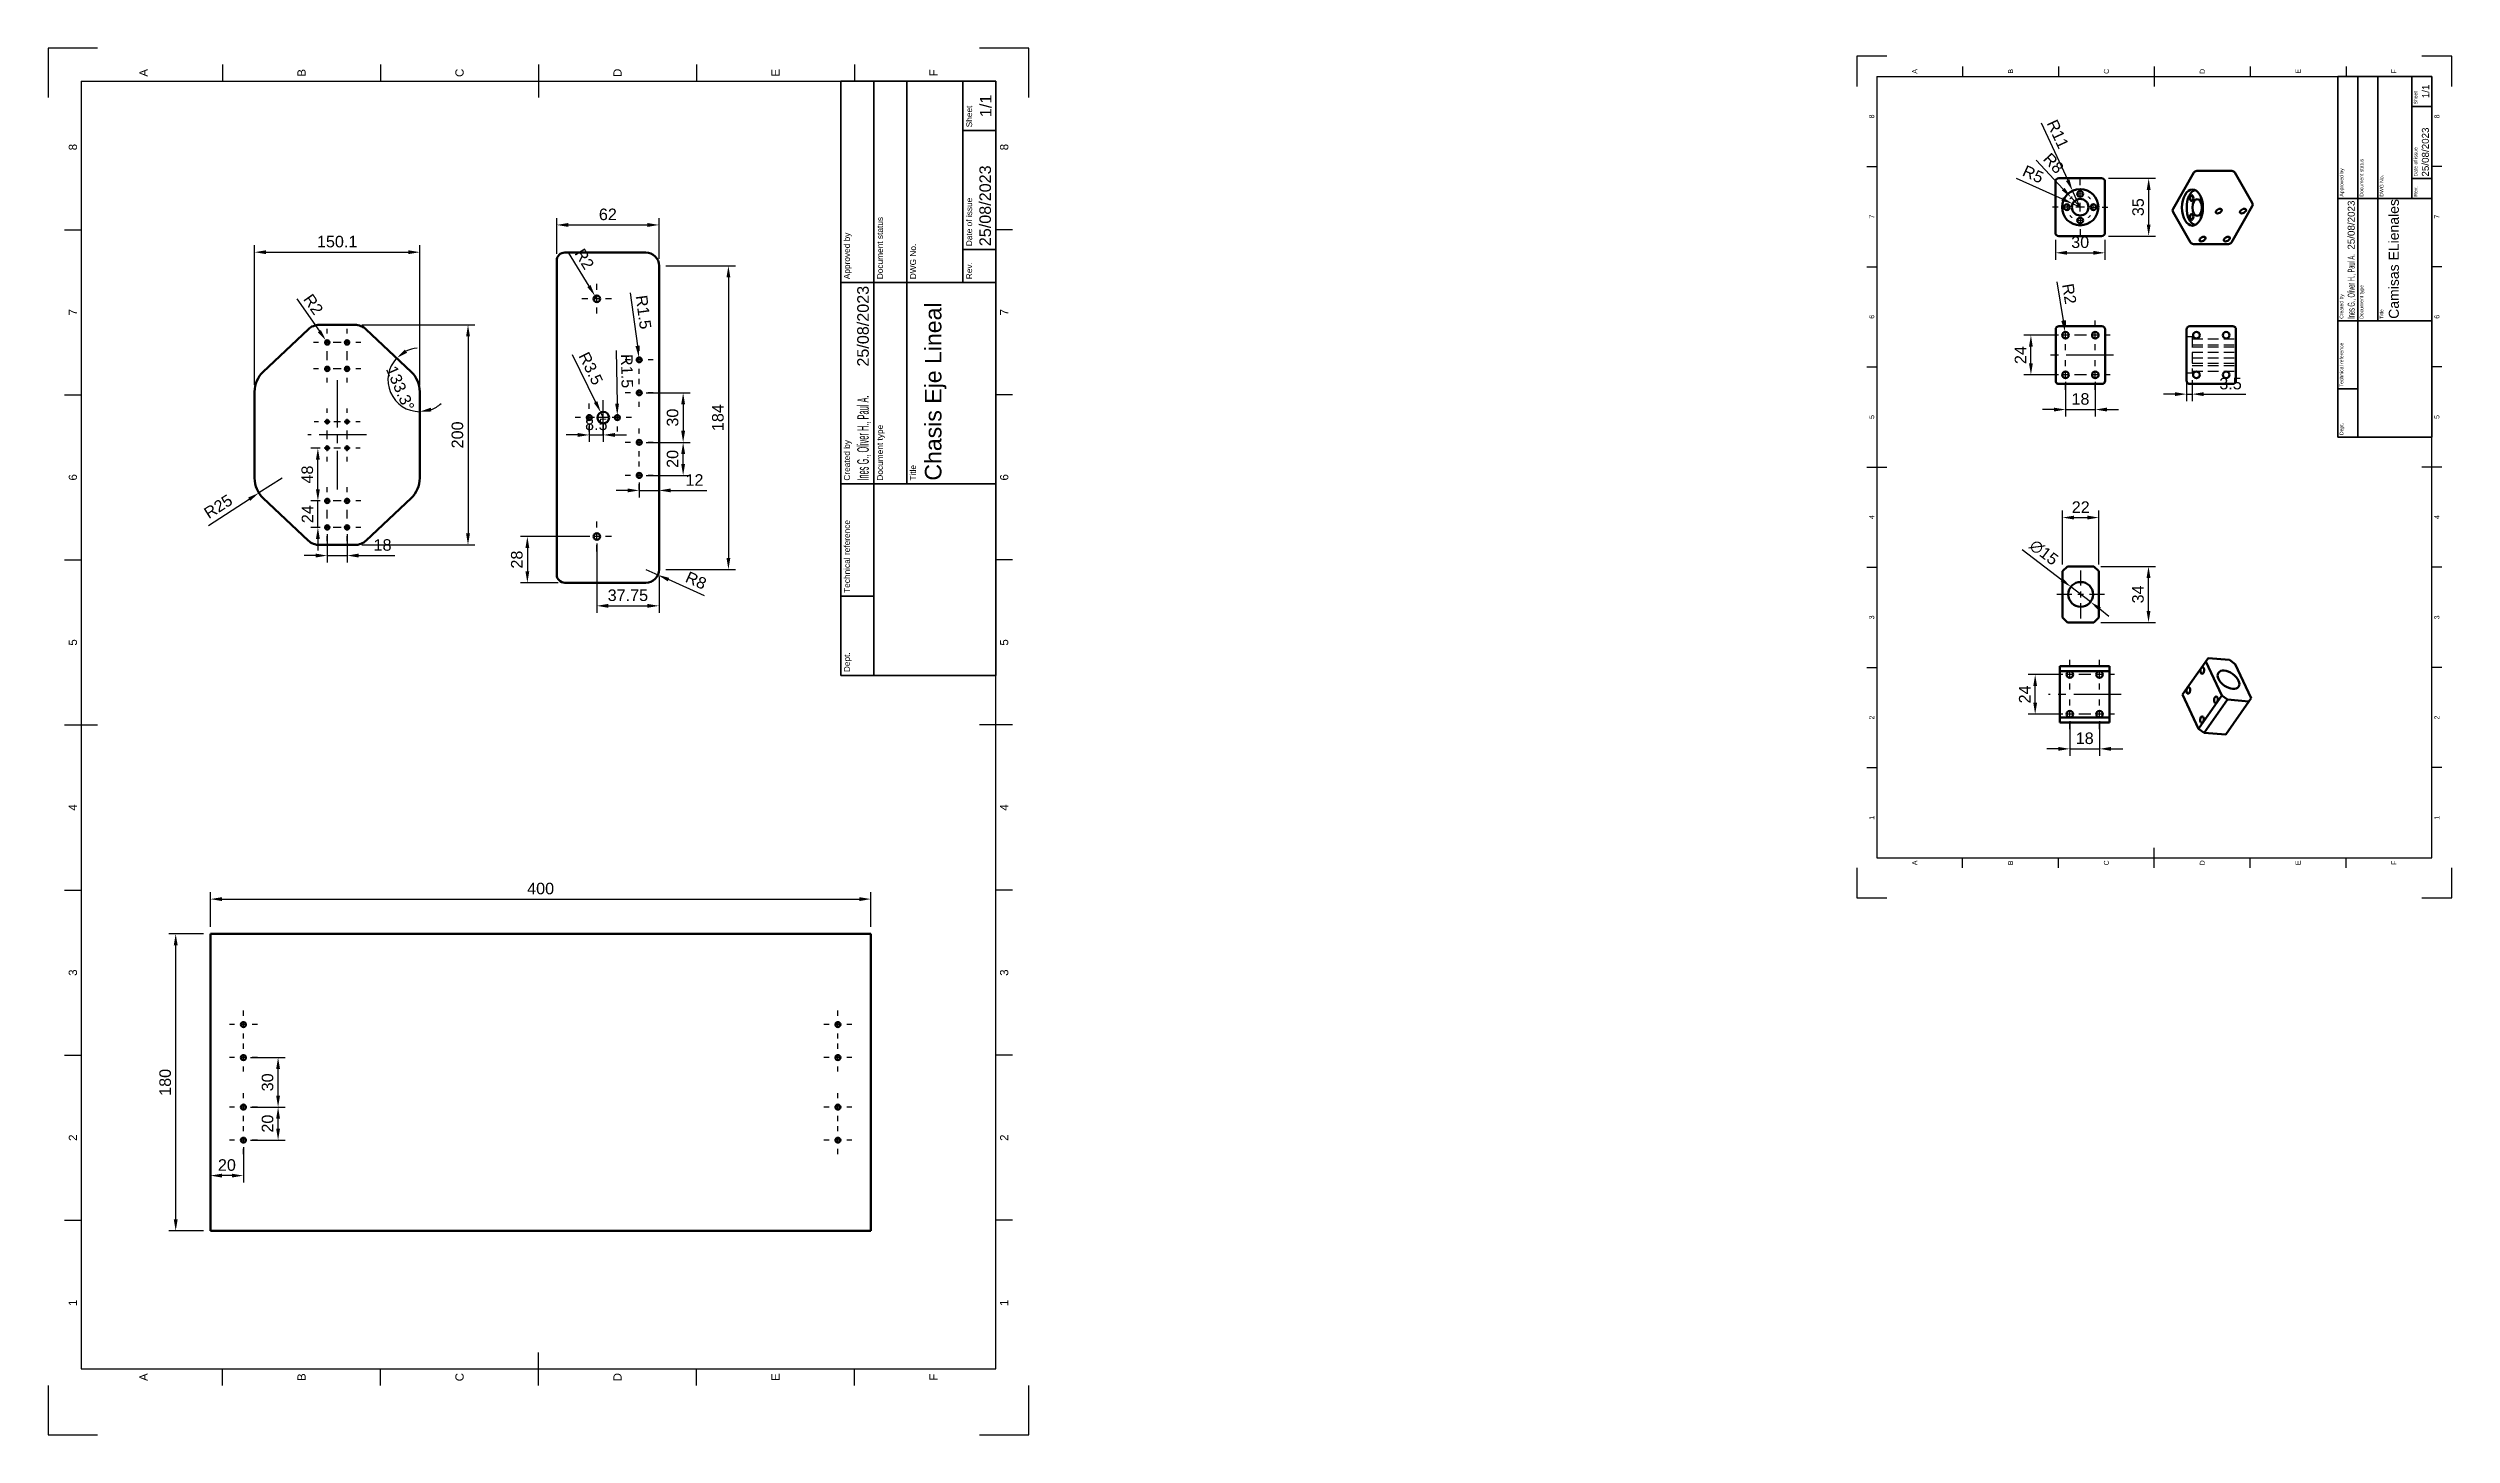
# Model space of a CAD drawing. Header units: millimetres. Extents: x 2881 to 3609, y 1488 to 1908.
import ezdxf
from ezdxf.enums import TextEntityAlignment as Align

# ---------------------------------------------------------------- set-up
doc = ezdxf.new("R2010")
doc.units = ezdxf.units.MM
doc.linetypes.add('CENTER2', pattern=[28.575, 19.05, -3.175, 3.175, -3.175])
doc.linetypes.add('HIDDEN2', pattern=[4.7625, 3.175, -1.5875])
for name, color, linetype, lineweight in [('BORDER', 7, 'Continuous', 25), ('FD_Dimensions', 7, 'Continuous', 25), ('Hidden', 7, 'HIDDEN2', 25), ('Smart Centers', 7, 'CENTER2', 25), ('TITLEBLOCK', 7, 'Continuous', 35), ('Visible', 7, 'Continuous', 50)]:
    doc.layers.add(name, color=color, linetype=linetype, lineweight=lineweight)
doc.styles.add('FusionTitle', font='arial.ttf')
doc.styles.get("Standard").update_dxf_attribs({"font": 'arial.ttf'})
doc.dimstyles.new('Dim-ISO-25', dxfattribs={"dimtxt": 3.5, "dimasz": 3.5, "dimexe": 2.1, "dimexo": 2.1, "dimgap": 1.4, "dimtad": 1, "dimzin": 12, "dimdsep": 46, "dimtxsty": 'Standard', "dimcen": 0, "dimazin": 3, "dimtp": 0.1, "dimtm": 0.1, "dimtfac": 0.714286, "dimtmove": 0, "dimatfit": 3, "dimfxl": 1, "dimtzin": 12, "dimarcsym": 0})

msp = doc.modelspace()

# ---------------------------------------------------------------- blocks, each defined once
blk = doc.blocks.new('ISO_A3_SHEET')
at = {"layer": 'BORDER'}
for p, q in [((65, 292), (65, 287)), ((115, 292), (115, 287)), ((165, 292), (165, 287)), ((215, 292), (215, 282)), ((265, 292), (265, 287)), ((315, 292), (315, 287)), ((365, 292), (365, 287)), ((410, 287), (20, 287)), ((20, 287), (20, 10)), ((410, 287), (410, 10)), ((15, 244.16666), (20, 244.16666)), ((415, 244.16666), (410, 244.16666)), ((15, 196.33333), (20, 196.33333)), ((415, 196.33333), (410, 196.33333)), ((15, 148.5), (25, 148.5)), ((415, 148.5), (405, 148.5)), ((15, 100.66667), (20, 100.66667)), ((415, 100.66667), (410, 100.66667)), ((15, 52.83334), (20, 52.83334)), ((415, 52.83334), (410, 52.83334)), ((215, 5), (215, 15)), ((20, 10), (410, 10)), ((65, 5), (65, 10)), ((115, 5), (115, 10)), ((165, 5), (165, 10)), ((265, 5), (265, 10)), ((315, 5), (315, 10)), ((365, 5), (365, 10))]:
    blk.add_line(p, q, dxfattribs=at)
at = {"layer": 'Defpoints'}
for p, q in [((15, 297), (0, 297)), ((0, 297), (0, 282)), ((420, 297), (405, 297)), ((420, 282), (420, 297)), ((0, 15), (0, 0)), ((420, 0), (420, 15)), ((0, 0), (15, 0)), ((405, 0), (420, 0))]:
    blk.add_line(p, q, dxfattribs=at)
at = {"layer": 'BORDER', "style": 'FusionTitle'}
for s, p in [('1', (40, 289.5)), ('2', (90, 289.5)), ('3', (140, 289.5)), ('4', (190, 289.5)), ('5', (240, 289.5)), ('6', (290, 289.5)), ('7', (340, 289.5)), ('8', (390, 289.5)), ('A', (17.5, 268.08333)), ('A', (412.5, 268.08333)), ('B', (17.5, 220.25)), ('B', (412.5, 220.25)), ('C', (17.5, 172.41667)), ('C', (412.5, 172.41667)), ('D', (17.5, 124.58334)), ('D', (412.5, 124.58334)), ('E', (17.5, 76.75001)), ('E', (412.5, 76.75001)), ('F', (17.5, 28.91668)), ('F', (412.5, 28.91668)), ('1', (40, 7.5)), ('2', (90, 7.5)), ('3', (140, 7.5)), ('4', (190, 7.5)), ('5', (240, 7.5)), ('6', (290, 7.5)), ('7', (340, 7.5)), ('8', (390, 7.5))]:
    blk.add_text(s, height=2.5, dxfattribs=at).set_placement(p, align=Align.MIDDLE)
blk = doc.blocks.new('ISO_TITLEBLOCK')
at = {"layer": 'TITLEBLOCK'}
for p, q in [((0, 47), (-180, 47)), ((-180, 47), (-180, 0)), ((-156, 37), (-156, 47)), ((-122, 0), (-122, 47)), ((-61, 0), (-61, 47)), ((0, 0), (0, 47)), ((-180, 37), (0, 37)), ((-122, 27), (0, 27)), ((-61, 10), (0, 10)), ((-51, 0), (-51, 10)), ((-15, 0), (-15, 10)), ((-180, 0), (0, 0))]:
    blk.add_line(p, q, dxfattribs=at)
at = {"layer": 'TITLEBLOCK', "style": 'FusionTitle'}
for s, p in [('Dept.', (-179, 46)), ('Technical reference', (-155, 46)), ('Created by', (-121, 46)), ('Approved by', (-60, 46)), ('Document type', (-121, 36)), ('Document status', (-60, 36)), ('Title', (-121, 26)), ('DWG No.', (-60, 26)), ('Rev.', (-60, 9)), ('Date of issue', (-50, 9)), ('Sheet', (-14, 9))]:
    blk.add_text(s, height=1.8, dxfattribs=at).set_placement(p, align=Align.TOP_LEFT)
for tag, height, p in [('DEPT', 3.5, (-179, 42)), ('TECHNICAL_REFERENCE', 3.5, (-155, 42)), ('CREATED_BY', 3.5, (-121, 42)), ('APPROVED_BY', 3.5, (-60, 42)), ('DOCUMENT_TYPE', 3.5, (-121, 32)), ('DOCUMENT_STATUS', 3.5, (-60, 32)), ('TITLE_1', 5, (-121, 21.5)), ('TITLE_2', 5, (-121, 14)), ('TITLE_3', 5, (-121, 6.5)), ('DATE_OF_ISSUE', 3.5, (-50, 5))]:
    blk.add_attdef(tag, text='', height=height, dxfattribs=at).set_placement(p, align=Align.TOP_LEFT)
for tag, p in [('CREATED_DATE', (-62, 42)), ('APPROVED_DATE', (-0.99, 42))]:
    blk.add_attdef(tag, text='', height=3.5, dxfattribs=at).set_placement(p, align=Align.TOP_RIGHT)
for tag, height, p in [('DRAWING_NUMBER', 5, (-30.5, 19.75)), ('REV', 3.5, (-56, 4.85)), ('SHEET', 3.5, (-7.5, 4.85))]:
    blk.add_attdef(tag, text='', height=height, dxfattribs=at).set_placement(p, align=Align.TOP_CENTER)
blk = doc.blocks.new('*D62')
at = {"layer": 'Defpoints', "color": 0, "transparency": 16777216}
for p in [(2965.58, 1819.11), (2965.96, 1818.56)]:
    blk.add_point(p, dxfattribs=at)
at = {"layer": 'FD_Dimensions', "color": 0, "lineweight": -2, "transparency": 16777216}
for p, q in [((2956.76, 1831.74), (2963.57, 1821.98)), ((2965.96, 1818.56), (2965.58, 1819.11))]:
    blk.add_line(p, q, dxfattribs=at)
at = {"layer": 'FD_Dimensions', "color": 0, "transparency": 16777216}
blk.add_solid([(2964.05, 1822.31), (2963.1, 1821.64), (2965.58, 1819.11)], dxfattribs=at)
at = {"layer": 'FD_Dimensions', "color": 0, "transparency": 16777216, "insert": (2961.75, 1830.1), "char_height": 3.5, "attachment_point": 5, "rotation": 304.92563}
blk.add_mtext('R2', dxfattribs=at)
blk = doc.blocks.new('*D63')
at = {"layer": 'Defpoints', "color": 0, "transparency": 16777216}
for p in [(2993.98, 1845.9), (2943.94, 1803.63), (2993.98, 1803.63)]:
    blk.add_point(p, dxfattribs=at)
at = {"layer": 'FD_Dimensions', "color": 0, "lineweight": -2, "transparency": 16777216}
for p, q in [((2943.94, 1805.73), (2943.94, 1848)), ((2947.44, 1845.9), (2990.48, 1845.9)), ((2993.98, 1805.73), (2993.98, 1848))]:
    blk.add_line(p, q, dxfattribs=at)
at = {"layer": 'FD_Dimensions', "color": 0, "transparency": 16777216}
for points in [[(2947.44, 1846.48), (2947.44, 1845.31), (2943.94, 1845.9)], [(2990.48, 1846.48), (2990.48, 1845.31), (2993.98, 1845.9)]]:
    blk.add_solid(points, dxfattribs=at)
at = {"layer": 'FD_Dimensions', "color": 0, "transparency": 16777216, "insert": (2968.96, 1849.09), "char_height": 3.5, "attachment_point": 5}
blk.add_mtext('150.1', dxfattribs=at)
blk = doc.blocks.new('*D64')
at = {"layer": 'Defpoints', "color": 0, "transparency": 16777216}
for p in [(2974.31, 1823.89), (2974.31, 1757.23), (3008.58, 1757.23)]:
    blk.add_point(p, dxfattribs=at)
at = {"layer": 'FD_Dimensions', "color": 0, "lineweight": -2, "transparency": 16777216}
for p, q in [((2976.41, 1823.89), (3010.68, 1823.89)), ((3008.58, 1820.39), (3008.58, 1760.73)), ((2976.41, 1757.23), (3010.68, 1757.23))]:
    blk.add_line(p, q, dxfattribs=at)
at = {"layer": 'FD_Dimensions', "color": 0, "transparency": 16777216}
for points in [[(3008, 1820.39), (3009.17, 1820.39), (3008.58, 1823.89)], [(3008, 1760.73), (3009.17, 1760.73), (3008.58, 1757.23)]]:
    blk.add_solid(points, dxfattribs=at)
at = {"layer": 'FD_Dimensions', "color": 0, "transparency": 16777216, "insert": (3005.39, 1790.56), "char_height": 3.5, "attachment_point": 5, "rotation": 90}
blk.add_mtext('200', dxfattribs=at)
blk = doc.blocks.new('*D65')
at = {"layer": 'Defpoints', "color": 0, "transparency": 16777216}
for p in [(2963.13, 1770.56), (2965.96, 1770.56), (2965.96, 1762.56)]:
    blk.add_point(p, dxfattribs=at)
at = {"layer": 'FD_Dimensions', "color": 0, "lineweight": -2, "transparency": 16777216}
for p, q in [((2963.13, 1774.06), (2963.13, 1777.56)), ((2963.86, 1770.56), (2961.03, 1770.56)), ((2963.13, 1762.56), (2963.13, 1770.56)), ((2963.86, 1762.56), (2961.03, 1762.56)), ((2963.13, 1759.06), (2963.13, 1755.56))]:
    blk.add_line(p, q, dxfattribs=at)
at = {"layer": 'FD_Dimensions', "color": 0, "transparency": 16777216}
for points in [[(2962.54, 1774.06), (2963.71, 1774.06), (2963.13, 1770.56)], [(2962.54, 1759.06), (2963.71, 1759.06), (2963.13, 1762.56)]]:
    blk.add_solid(points, dxfattribs=at)
at = {"layer": 'FD_Dimensions', "color": 0, "transparency": 16777216, "insert": (2959.97, 1766.56), "char_height": 3.5, "attachment_point": 5, "rotation": 90}
blk.add_mtext('24', dxfattribs=at)
blk = doc.blocks.new('*D66')
at = {"layer": 'Defpoints', "color": 0, "transparency": 16777216}
for p in [(2965.96, 1762.56), (2971.96, 1762.56), (2971.96, 1754.02)]:
    blk.add_point(p, dxfattribs=at)
at = {"layer": 'FD_Dimensions', "color": 0, "lineweight": -2, "transparency": 16777216}
for p, q in [((2965.96, 1760.46), (2965.96, 1751.92)), ((2971.96, 1760.46), (2971.96, 1751.92)), ((2962.46, 1754.02), (2958.96, 1754.02)), ((2965.96, 1754.02), (2971.96, 1754.02)), ((2975.46, 1754.02), (2986.45, 1754.02))]:
    blk.add_line(p, q, dxfattribs=at)
at = {"layer": 'FD_Dimensions', "color": 0, "transparency": 16777216}
for points in [[(2962.46, 1754.61), (2962.46, 1753.44), (2965.96, 1754.02)], [(2975.46, 1754.61), (2975.46, 1753.44), (2971.96, 1754.02)]]:
    blk.add_solid(points, dxfattribs=at)
at = {"layer": 'FD_Dimensions', "color": 0, "transparency": 16777216, "insert": (2982.71, 1757.21), "char_height": 3.5, "attachment_point": 5}
blk.add_mtext('18', dxfattribs=at)
blk = doc.blocks.new('*U3')
at = {"layer": 'Smart Centers', "color": 0, "ltscale": 0.75, "transparency": 16777216}
for p, q in [((-4.166667, 0), (-2.678906, 0)), ((0, 2.678906), (0, 4.166667)), ((2.678906, 0), (4.166667, 0)), ((0, -4.166667), (0, -2.678906))]:
    blk.add_line(p, q, dxfattribs=at)
at = {"layer": 'Smart Centers', "color": 0, "linetype": 'Continuous', "ltscale": 0.75, "transparency": 16777216}
for p, q in [((-0.892969, 0), (0.892969, 0)), ((0, -0.892969), (0, 0.892969))]:
    blk.add_line(p, q, dxfattribs=at)
blk = doc.blocks.new('*U4')
at = {"layer": 'Smart Centers', "color": 0, "ltscale": 0.75, "transparency": 16777216}
for p, q in [((-4.166667, 0), (-2.678906, 0)), ((0, 2.678906), (0, 4.166667)), ((2.678906, 0), (4.166667, 0)), ((0, -4.166667), (0, -2.678906))]:
    blk.add_line(p, q, dxfattribs=at)
at = {"layer": 'Smart Centers', "color": 0, "linetype": 'Continuous', "ltscale": 0.75, "transparency": 16777216}
for p, q in [((-0.892969, 0), (0.892969, 0)), ((0, -0.892969), (0, 0.892969))]:
    blk.add_line(p, q, dxfattribs=at)
blk = doc.blocks.new('*U5')
at = {"layer": 'Smart Centers', "color": 0, "ltscale": 0.75, "transparency": 16777216}
for p, q in [((-4.166667, 0), (-2.678906, 0)), ((0, 2.678906), (0, 4.166667)), ((2.678906, 0), (4.166667, 0)), ((0, -4.166667), (0, -2.678906))]:
    blk.add_line(p, q, dxfattribs=at)
at = {"layer": 'Smart Centers', "color": 0, "linetype": 'Continuous', "ltscale": 0.75, "transparency": 16777216}
for p, q in [((-0.892969, 0), (0.892969, 0)), ((0, -0.892969), (0, 0.892969))]:
    blk.add_line(p, q, dxfattribs=at)
blk = doc.blocks.new('*U6')
at = {"layer": 'Smart Centers', "color": 0, "ltscale": 0.75, "transparency": 16777216}
for p, q in [((-4.166667, 0), (-2.678906, 0)), ((0, 2.678906), (0, 4.166667)), ((2.678906, 0), (4.166667, 0)), ((0, -4.166667), (0, -2.678906))]:
    blk.add_line(p, q, dxfattribs=at)
at = {"layer": 'Smart Centers', "color": 0, "linetype": 'Continuous', "ltscale": 0.75, "transparency": 16777216}
for p, q in [((-0.892969, 0), (0.892969, 0)), ((0, -0.892969), (0, 0.892969))]:
    blk.add_line(p, q, dxfattribs=at)
blk = doc.blocks.new('*U7')
at = {"layer": 'Smart Centers', "color": 0, "ltscale": 0.75, "transparency": 16777216}
for p, q in [((-4, 0), (-2.678906, 0)), ((0, 2.678906), (0, 4)), ((2.678906, 0), (4, 0)), ((0, -4), (0, -2.678906))]:
    blk.add_line(p, q, dxfattribs=at)
at = {"layer": 'Smart Centers', "color": 0, "linetype": 'Continuous', "ltscale": 0.75, "transparency": 16777216}
for p, q in [((-0.892969, 0), (0.892969, 0)), ((0, -0.892969), (0, 0.892969))]:
    blk.add_line(p, q, dxfattribs=at)
blk = doc.blocks.new('*U8')
at = {"layer": 'Smart Centers', "color": 0, "ltscale": 0.75, "transparency": 16777216}
for p, q in [((-4, 0), (-2.678906, 0)), ((0, 2.678906), (0, 4)), ((2.678906, 0), (4, 0)), ((0, -4), (0, -2.678906))]:
    blk.add_line(p, q, dxfattribs=at)
at = {"layer": 'Smart Centers', "color": 0, "linetype": 'Continuous', "ltscale": 0.75, "transparency": 16777216}
for p, q in [((-0.892969, 0), (0.892969, 0)), ((0, -0.892969), (0, 0.892969))]:
    blk.add_line(p, q, dxfattribs=at)
blk = doc.blocks.new('*U9')
at = {"layer": 'Smart Centers', "color": 0, "ltscale": 0.75, "transparency": 16777216}
for p, q in [((-4, 0), (-2.678906, 0)), ((0, 2.678906), (0, 4)), ((2.678906, 0), (4, 0)), ((0, -4), (0, -2.678906))]:
    blk.add_line(p, q, dxfattribs=at)
at = {"layer": 'Smart Centers', "color": 0, "linetype": 'Continuous', "ltscale": 0.75, "transparency": 16777216}
for p, q in [((-0.892969, 0), (0.892969, 0)), ((0, -0.892969), (0, 0.892969))]:
    blk.add_line(p, q, dxfattribs=at)
blk = doc.blocks.new('*U10')
at = {"layer": 'Smart Centers', "color": 0, "ltscale": 0.75, "transparency": 16777216}
for p, q in [((-4, 0), (-2.678906, 0)), ((0, 2.678906), (0, 4)), ((2.678906, 0), (4, 0)), ((0, -4), (0, -2.678906))]:
    blk.add_line(p, q, dxfattribs=at)
at = {"layer": 'Smart Centers', "color": 0, "linetype": 'Continuous', "ltscale": 0.75, "transparency": 16777216}
for p, q in [((-0.892969, 0), (0.892969, 0)), ((0, -0.892969), (0, 0.892969))]:
    blk.add_line(p, q, dxfattribs=at)
blk = doc.blocks.new('*U11')
at = {"layer": 'Smart Centers', "color": 0, "ltscale": 0.75, "transparency": 16777216}
for p, q in [((-4.166667, 0), (-2.678906, 0)), ((0, 2.678906), (0, 4.166667)), ((2.678906, 0), (4.166667, 0)), ((0, -4.166667), (0, -2.678906))]:
    blk.add_line(p, q, dxfattribs=at)
at = {"layer": 'Smart Centers', "color": 0, "linetype": 'Continuous', "ltscale": 0.75, "transparency": 16777216}
for p, q in [((-0.892969, 0), (0.892969, 0)), ((0, -0.892969), (0, 0.892969))]:
    blk.add_line(p, q, dxfattribs=at)
blk = doc.blocks.new('*U12')
at = {"layer": 'Smart Centers', "color": 0, "ltscale": 0.75, "transparency": 16777216}
for p, q in [((-4.166667, 0), (-2.678906, 0)), ((0, 2.678906), (0, 4.166667)), ((2.678906, 0), (4.166667, 0)), ((0, -4.166667), (0, -2.678906))]:
    blk.add_line(p, q, dxfattribs=at)
at = {"layer": 'Smart Centers', "color": 0, "linetype": 'Continuous', "ltscale": 0.75, "transparency": 16777216}
for p, q in [((-0.892969, 0), (0.892969, 0)), ((0, -0.892969), (0, 0.892969))]:
    blk.add_line(p, q, dxfattribs=at)
blk = doc.blocks.new('*U13')
at = {"layer": 'Smart Centers', "color": 0, "ltscale": 0.75, "transparency": 16777216}
for p, q in [((-4.166667, 0), (-2.678906, 0)), ((0, 2.678906), (0, 4.166667)), ((2.678906, 0), (4.166667, 0)), ((0, -4.166667), (0, -2.678906))]:
    blk.add_line(p, q, dxfattribs=at)
at = {"layer": 'Smart Centers', "color": 0, "linetype": 'Continuous', "ltscale": 0.75, "transparency": 16777216}
for p, q in [((-0.892969, 0), (0.892969, 0)), ((0, -0.892969), (0, 0.892969))]:
    blk.add_line(p, q, dxfattribs=at)
blk = doc.blocks.new('*U14')
at = {"layer": 'Smart Centers', "color": 0, "ltscale": 0.75, "transparency": 16777216}
for p, q in [((-4.166667, 0), (-2.678906, 0)), ((0, 2.678906), (0, 4.166667)), ((2.678906, 0), (4.166667, 0)), ((0, -4.166667), (0, -2.678906))]:
    blk.add_line(p, q, dxfattribs=at)
at = {"layer": 'Smart Centers', "color": 0, "linetype": 'Continuous', "ltscale": 0.75, "transparency": 16777216}
for p, q in [((-0.892969, 0), (0.892969, 0)), ((0, -0.892969), (0, 0.892969))]:
    blk.add_line(p, q, dxfattribs=at)
blk = doc.blocks.new('*D67')
at = {"layer": 'Defpoints', "color": 0, "transparency": 16777216}
for p in [(2952.28, 1777.49), (2945.26, 1772.99)]:
    blk.add_point(p, dxfattribs=at)
at = {"layer": 'FD_Dimensions', "color": 0, "lineweight": -2, "transparency": 16777216}
for p, q in [((2952.28, 1777.49), (2945.26, 1772.99)), ((2929.96, 1763.16), (2942.32, 1771.1))]:
    blk.add_line(p, q, dxfattribs=at)
at = {"layer": 'FD_Dimensions', "color": 0, "transparency": 16777216}
blk.add_solid([(2942, 1771.59), (2942.63, 1770.61), (2945.26, 1772.99)], dxfattribs=at)
at = {"layer": 'FD_Dimensions', "color": 0, "transparency": 16777216, "insert": (2932.94, 1768.87), "char_height": 3.5, "attachment_point": 5, "rotation": 32.7026}
blk.add_mtext('R25', dxfattribs=at)
blk = doc.blocks.new('*D68')
at = {"layer": 'Defpoints', "color": 0, "transparency": 16777216}
for p in [(2977.74, 1822.53), (2984.35, 1807.04), (2991.36, 1809.69), (2993.98, 1803.63), (2993.98, 1777.49)]:
    blk.add_point(p, dxfattribs=at)
at = {"layer": 'FD_Dimensions', "color": 0, "lineweight": -2, "transparency": 16777216}
for start, end in [(136.6953, 270), (94.79967, 115.74748), (290.94782, 311.89564)]:
    blk.add_arc((2993.98, 1807.23), 9.63, start, end, dxfattribs=at)
at = {"layer": 'FD_Dimensions', "color": 0, "transparency": 16777216}
for points in [[(2990.14, 1815.43), (2989.45, 1816.37), (2986.97, 1813.83)], [(2997.52, 1797.66), (2997.31, 1798.81), (2993.98, 1797.6)]]:
    blk.add_solid(points, dxfattribs=at)
at = {"layer": 'FD_Dimensions', "color": 0, "transparency": 16777216, "insert": (2988.06, 1804.68), "char_height": 3.5, "attachment_point": 5, "rotation": 293.34765}
blk.add_mtext('133.3°', dxfattribs=at)
blk = doc.blocks.new('*D69')
at = {"layer": 'Defpoints', "color": 0, "transparency": 16777216}
for p in [(2963.12, 1786.56), (2965.96, 1786.56), (2965.96, 1770.56)]:
    blk.add_point(p, dxfattribs=at)
at = {"layer": 'FD_Dimensions', "color": 0, "lineweight": -2, "transparency": 16777216}
for p, q in [((2963.86, 1786.56), (2961.02, 1786.56)), ((2963.12, 1774.06), (2963.12, 1783.06)), ((2963.86, 1770.56), (2961.02, 1770.56))]:
    blk.add_line(p, q, dxfattribs=at)
at = {"layer": 'FD_Dimensions', "color": 0, "transparency": 16777216}
for points in [[(2962.54, 1783.06), (2963.7, 1783.06), (2963.12, 1786.56)], [(2962.54, 1774.06), (2963.7, 1774.06), (2963.12, 1770.56)]]:
    blk.add_solid(points, dxfattribs=at)
at = {"layer": 'FD_Dimensions', "color": 0, "transparency": 16777216, "insert": (2959.93, 1778.56), "char_height": 3.5, "attachment_point": 5, "rotation": 90}
blk.add_mtext('48', dxfattribs=at)
blk = doc.blocks.new('*U15')
at = {"layer": 'Smart Centers', "color": 0, "ltscale": 0.75, "transparency": 16777216}
blk.add_line((16.569547, 0), (-16.569547, 0), dxfattribs=at)
blk = doc.blocks.new('*U16')
at = {"layer": 'Smart Centers', "color": 0, "ltscale": 0.75, "transparency": 16777216}
blk.add_line((0, -8.848407), (0, 8.848407), dxfattribs=at)
blk = doc.blocks.new('*D70')
at = {"layer": 'Defpoints', "color": 0, "transparency": 16777216}
for p in [(3066.43, 1854.15), (3035.43, 1843.3), (3066.43, 1841.8)]:
    blk.add_point(p, dxfattribs=at)
at = {"layer": 'FD_Dimensions', "color": 0, "lineweight": -2, "transparency": 16777216}
for p, q in [((3035.43, 1845.4), (3035.43, 1856.25)), ((3066.43, 1843.9), (3066.43, 1856.25)), ((3038.93, 1854.15), (3062.93, 1854.15))]:
    blk.add_line(p, q, dxfattribs=at)
at = {"layer": 'FD_Dimensions', "color": 0, "transparency": 16777216}
for points in [[(3038.93, 1854.73), (3038.93, 1853.56), (3035.43, 1854.15)], [(3062.93, 1854.73), (3062.93, 1853.56), (3066.43, 1854.15)]]:
    blk.add_solid(points, dxfattribs=at)
at = {"layer": 'FD_Dimensions', "color": 0, "transparency": 16777216, "insert": (3050.93, 1857.33), "char_height": 3.5, "attachment_point": 5}
blk.add_mtext('62', dxfattribs=at)
blk = doc.blocks.new('*D71')
at = {"layer": 'Defpoints', "color": 0, "transparency": 16777216}
for p in [(3066.43, 1841.8), (3066.43, 1749.8), (3087.43, 1749.8)]:
    blk.add_point(p, dxfattribs=at)
at = {"layer": 'FD_Dimensions', "color": 0, "lineweight": -2, "transparency": 16777216}
for p, q in [((3068.53, 1841.8), (3089.53, 1841.8)), ((3087.43, 1838.3), (3087.43, 1753.3)), ((3068.53, 1749.8), (3089.53, 1749.8))]:
    blk.add_line(p, q, dxfattribs=at)
at = {"layer": 'FD_Dimensions', "color": 0, "transparency": 16777216}
for points in [[(3086.85, 1838.3), (3088.01, 1838.3), (3087.43, 1841.8)], [(3086.85, 1753.3), (3088.01, 1753.3), (3087.43, 1749.8)]]:
    blk.add_solid(points, dxfattribs=at)
at = {"layer": 'FD_Dimensions', "color": 0, "transparency": 16777216, "insert": (3084.24, 1795.8), "char_height": 3.5, "attachment_point": 5, "rotation": 90}
blk.add_mtext('184', dxfattribs=at)
blk = doc.blocks.new('*D72')
at = {"layer": 'Defpoints', "color": 0, "transparency": 16777216}
for p in [(3048.78, 1797.37), (3049.55, 1795.8)]:
    blk.add_point(p, dxfattribs=at)
at = {"layer": 'FD_Dimensions', "color": 0, "lineweight": -2, "transparency": 16777216}
for p, q in [((3040.13, 1814.9), (3047.23, 1800.51)), ((3049.55, 1795.8), (3048.78, 1797.37))]:
    blk.add_line(p, q, dxfattribs=at)
at = {"layer": 'FD_Dimensions', "color": 0, "transparency": 16777216}
blk.add_solid([(3047.75, 1800.77), (3046.71, 1800.25), (3048.78, 1797.37)], dxfattribs=at)
at = {"layer": 'FD_Dimensions', "color": 0, "transparency": 16777216, "insert": (3045.77, 1810.69), "char_height": 3.5, "attachment_point": 5, "rotation": 296.25524}
blk.add_mtext('R3.5', dxfattribs=at)
blk = doc.blocks.new('*D73')
at = {"layer": 'Defpoints', "color": 0, "transparency": 16777216}
for p in [(3053.79, 1796.55), (3053.8, 1795.8)]:
    blk.add_point(p, dxfattribs=at)
at = {"layer": 'FD_Dimensions', "color": 0, "lineweight": -2, "transparency": 16777216}
for p, q in [((3053.4, 1816.1), (3053.72, 1800.05)), ((3053.8, 1795.8), (3053.79, 1796.55))]:
    blk.add_line(p, q, dxfattribs=at)
at = {"layer": 'FD_Dimensions', "color": 0, "transparency": 16777216}
blk.add_solid([(3054.3, 1800.06), (3053.13, 1800.04), (3053.79, 1796.55)], dxfattribs=at)
at = {"layer": 'FD_Dimensions', "color": 0, "transparency": 16777216, "insert": (3056.71, 1809.89), "char_height": 3.5, "attachment_point": 5, "rotation": 271.15302}
blk.add_mtext('R1.5', dxfattribs=at)
blk = doc.blocks.new('*U17')
at = {"layer": 'Smart Centers', "color": 0, "ltscale": 0.75, "transparency": 16777216}
for p, q in [((-4.25, 0), (-2.678906, 0)), ((0, 2.678906), (0, 4.25)), ((2.678906, 0), (4.25, 0)), ((0, -4.25), (0, -2.678906))]:
    blk.add_line(p, q, dxfattribs=at)
at = {"layer": 'Smart Centers', "color": 0, "linetype": 'Continuous', "ltscale": 0.75, "transparency": 16777216}
for p, q in [((-0.892969, 0), (0.892969, 0)), ((0, -0.892969), (0, 0.892969))]:
    blk.add_line(p, q, dxfattribs=at)
blk = doc.blocks.new('*U18')
at = {"layer": 'Smart Centers', "color": 0, "ltscale": 0.75, "transparency": 16777216}
for p, q in [((-5.25, 0), (-2.678906, 0)), ((0, 2.678906), (0, 5.25)), ((2.678906, 0), (5.25, 0)), ((0, -5.25), (0, -2.678906))]:
    blk.add_line(p, q, dxfattribs=at)
at = {"layer": 'Smart Centers', "color": 0, "linetype": 'Continuous', "ltscale": 0.75, "transparency": 16777216}
for p, q in [((-0.892969, 0), (0.892969, 0)), ((0, -0.892969), (0, 0.892969))]:
    blk.add_line(p, q, dxfattribs=at)
blk = doc.blocks.new('*U19')
at = {"layer": 'Smart Centers', "color": 0, "ltscale": 0.75, "transparency": 16777216}
for p, q in [((-4.25, 0), (-2.678906, 0)), ((0, 2.678906), (0, 4.25)), ((2.678906, 0), (4.25, 0)), ((0, -4.25), (0, -2.678906))]:
    blk.add_line(p, q, dxfattribs=at)
at = {"layer": 'Smart Centers', "color": 0, "linetype": 'Continuous', "ltscale": 0.75, "transparency": 16777216}
for p, q in [((-0.892969, 0), (0.892969, 0)), ((0, -0.892969), (0, 0.892969))]:
    blk.add_line(p, q, dxfattribs=at)
blk = doc.blocks.new('*U20')
at = {"layer": 'Smart Centers', "color": 0, "ltscale": 0.75, "transparency": 16777216}
for p, q in [((-4.5, 0), (-2.678906, 0)), ((0, 2.678906), (0, 4.5)), ((2.678906, 0), (4.5, 0)), ((0, -4.5), (0, -2.678906))]:
    blk.add_line(p, q, dxfattribs=at)
at = {"layer": 'Smart Centers', "color": 0, "linetype": 'Continuous', "ltscale": 0.75, "transparency": 16777216}
for p, q in [((-0.892969, 0), (0.892969, 0)), ((0, -0.892969), (0, 0.892969))]:
    blk.add_line(p, q, dxfattribs=at)
blk = doc.blocks.new('*U21')
at = {"layer": 'Smart Centers', "color": 0, "ltscale": 0.75, "transparency": 16777216}
for p, q in [((-4.5, 0), (-2.678906, 0)), ((0, 2.678906), (0, 4.5)), ((2.678906, 0), (4.5, 0)), ((0, -4.5), (0, -2.678906))]:
    blk.add_line(p, q, dxfattribs=at)
at = {"layer": 'Smart Centers', "color": 0, "linetype": 'Continuous', "ltscale": 0.75, "transparency": 16777216}
for p, q in [((-0.892969, 0), (0.892969, 0)), ((0, -0.892969), (0, 0.892969))]:
    blk.add_line(p, q, dxfattribs=at)
blk = doc.blocks.new('*U22')
at = {"layer": 'Smart Centers', "color": 0, "ltscale": 0.75, "transparency": 16777216}
for p, q in [((-4.25, 0), (-2.678906, 0)), ((0, 2.678906), (0, 4.25)), ((2.678906, 0), (4.25, 0)), ((0, -4.25), (0, -2.678906))]:
    blk.add_line(p, q, dxfattribs=at)
at = {"layer": 'Smart Centers', "color": 0, "linetype": 'Continuous', "ltscale": 0.75, "transparency": 16777216}
for p, q in [((-0.892969, 0), (0.892969, 0)), ((0, -0.892969), (0, 0.892969))]:
    blk.add_line(p, q, dxfattribs=at)
blk = doc.blocks.new('*U23')
at = {"layer": 'Smart Centers', "color": 0, "ltscale": 0.75, "transparency": 16777216}
for p, q in [((-4.25, 0), (-2.678906, 0)), ((0, 2.678906), (0, 4.25)), ((2.678906, 0), (4.25, 0)), ((0, -4.25), (0, -2.678906))]:
    blk.add_line(p, q, dxfattribs=at)
at = {"layer": 'Smart Centers', "color": 0, "linetype": 'Continuous', "ltscale": 0.75, "transparency": 16777216}
for p, q in [((-0.892969, 0), (0.892969, 0)), ((0, -0.892969), (0, 0.892969))]:
    blk.add_line(p, q, dxfattribs=at)
blk = doc.blocks.new('*U24')
at = {"layer": 'Smart Centers', "color": 0, "ltscale": 0.75, "transparency": 16777216}
for p, q in [((-4.25, 0), (-2.678906, 0)), ((0, 2.678906), (0, 4.25)), ((2.678906, 0), (4.25, 0)), ((0, -4.25), (0, -2.678906))]:
    blk.add_line(p, q, dxfattribs=at)
at = {"layer": 'Smart Centers', "color": 0, "linetype": 'Continuous', "ltscale": 0.75, "transparency": 16777216}
for p, q in [((-0.892969, 0), (0.892969, 0)), ((0, -0.892969), (0, 0.892969))]:
    blk.add_line(p, q, dxfattribs=at)
blk = doc.blocks.new('*U25')
at = {"layer": 'Smart Centers', "color": 0, "ltscale": 0.75, "transparency": 16777216}
for p, q in [((-4.25, 0), (-2.678906, 0)), ((0, 2.678906), (0, 4.25)), ((2.678906, 0), (4.25, 0)), ((0, -4.25), (0, -2.678906))]:
    blk.add_line(p, q, dxfattribs=at)
at = {"layer": 'Smart Centers', "color": 0, "linetype": 'Continuous', "ltscale": 0.75, "transparency": 16777216}
for p, q in [((-0.892969, 0), (0.892969, 0)), ((0, -0.892969), (0, 0.892969))]:
    blk.add_line(p, q, dxfattribs=at)
blk = doc.blocks.new('*D74')
at = {"layer": 'Defpoints', "color": 0, "transparency": 16777216}
for p in [(3060.43, 1788.3), (3073.72, 1788.3), (3060.43, 1778.3)]:
    blk.add_point(p, dxfattribs=at)
at = {"layer": 'FD_Dimensions', "color": 0, "lineweight": -2, "transparency": 16777216}
for p, q in [((3062.53, 1788.3), (3075.82, 1788.3)), ((3073.72, 1781.8), (3073.72, 1784.8)), ((3062.53, 1778.3), (3075.82, 1778.3))]:
    blk.add_line(p, q, dxfattribs=at)
at = {"layer": 'FD_Dimensions', "color": 0, "transparency": 16777216}
for points in [[(3073.14, 1784.8), (3074.31, 1784.8), (3073.72, 1788.3)], [(3073.14, 1781.8), (3074.31, 1781.8), (3073.72, 1778.3)]]:
    blk.add_solid(points, dxfattribs=at)
at = {"layer": 'FD_Dimensions', "color": 0, "transparency": 16777216, "insert": (3070.54, 1783.3), "char_height": 3.5, "attachment_point": 5, "rotation": 90}
blk.add_mtext('20', dxfattribs=at)
blk = doc.blocks.new('*D75')
at = {"layer": 'Defpoints', "color": 0, "transparency": 16777216}
for p in [(3060.43, 1803.3), (3060.43, 1788.3), (3073.72, 1788.3)]:
    blk.add_point(p, dxfattribs=at)
at = {"layer": 'FD_Dimensions', "color": 0, "lineweight": -2, "transparency": 16777216}
for p, q in [((3062.53, 1803.3), (3075.82, 1803.3)), ((3073.72, 1799.8), (3073.72, 1791.8)), ((3062.53, 1788.3), (3075.82, 1788.3))]:
    blk.add_line(p, q, dxfattribs=at)
at = {"layer": 'FD_Dimensions', "color": 0, "transparency": 16777216}
for points in [[(3073.14, 1799.8), (3074.31, 1799.8), (3073.72, 1803.3)], [(3073.14, 1791.8), (3074.31, 1791.8), (3073.72, 1788.3)]]:
    blk.add_solid(points, dxfattribs=at)
at = {"layer": 'FD_Dimensions', "color": 0, "transparency": 16777216, "insert": (3070.54, 1795.8), "char_height": 3.5, "attachment_point": 5, "rotation": 90}
blk.add_mtext('30', dxfattribs=at)
blk = doc.blocks.new('*D76')
at = {"layer": 'Defpoints', "color": 0, "transparency": 16777216}
for p in [(3047.55, 1759.8), (3066.43, 1749.8), (3066.43, 1738.8)]:
    blk.add_point(p, dxfattribs=at)
at = {"layer": 'FD_Dimensions', "color": 0, "lineweight": -2, "transparency": 16777216}
for p, q in [((3047.55, 1757.7), (3047.55, 1736.7)), ((3066.43, 1747.7), (3066.43, 1736.7)), ((3051.05, 1738.8), (3062.93, 1738.8))]:
    blk.add_line(p, q, dxfattribs=at)
at = {"layer": 'FD_Dimensions', "color": 0, "transparency": 16777216}
for points in [[(3051.05, 1739.39), (3051.05, 1738.22), (3047.55, 1738.8)], [(3062.93, 1739.39), (3062.93, 1738.22), (3066.43, 1738.8)]]:
    blk.add_solid(points, dxfattribs=at)
at = {"layer": 'FD_Dimensions', "color": 0, "transparency": 16777216, "insert": (3056.99, 1741.99), "char_height": 3.5, "attachment_point": 5}
blk.add_mtext('37.75', dxfattribs=at)
blk = doc.blocks.new('*D77')
at = {"layer": 'Defpoints', "color": 0, "transparency": 16777216}
for p in [(3045.3, 1795.8), (3049.55, 1795.8), (3049.55, 1790.56)]:
    blk.add_point(p, dxfattribs=at)
at = {"layer": 'FD_Dimensions', "color": 0, "lineweight": -2, "transparency": 16777216}
for p, q in [((3045.3, 1793.7), (3045.3, 1788.46)), ((3049.55, 1793.7), (3049.55, 1788.46)), ((3041.8, 1790.56), (3038.3, 1790.56)), ((3045.3, 1790.56), (3049.55, 1790.56)), ((3053.05, 1790.56), (3056.55, 1790.56))]:
    blk.add_line(p, q, dxfattribs=at)
at = {"layer": 'FD_Dimensions', "color": 0, "transparency": 16777216}
for points in [[(3041.8, 1791.14), (3041.8, 1789.97), (3045.3, 1790.56)], [(3053.05, 1791.14), (3053.05, 1789.97), (3049.55, 1790.56)]]:
    blk.add_solid(points, dxfattribs=at)
at = {"layer": 'FD_Dimensions', "color": 0, "transparency": 16777216, "insert": (3047.43, 1793.74), "char_height": 3.5, "attachment_point": 5}
blk.add_mtext('8.5', dxfattribs=at)
blk = doc.blocks.new('*U26')
at = {"layer": 'Smart Centers', "color": 0, "ltscale": 0.75, "transparency": 16777216}
blk.add_line((-4.392969, 0), (4.392969, 0), dxfattribs=at)
blk = doc.blocks.new('*D78')
at = {"layer": 'Defpoints', "color": 0, "transparency": 16777216}
for p in [(3047.55, 1759.8), (3026.55, 1745.8), (3037.93, 1745.8)]:
    blk.add_point(p, dxfattribs=at)
at = {"layer": 'FD_Dimensions', "color": 0, "lineweight": -2, "transparency": 16777216}
for p, q in [((3045.45, 1759.8), (3024.45, 1759.8)), ((3026.55, 1756.3), (3026.55, 1749.3)), ((3035.83, 1745.8), (3024.45, 1745.8))]:
    blk.add_line(p, q, dxfattribs=at)
at = {"layer": 'FD_Dimensions', "color": 0, "transparency": 16777216}
for points in [[(3025.97, 1756.3), (3027.14, 1756.3), (3026.55, 1759.8)], [(3025.97, 1749.3), (3027.14, 1749.3), (3026.55, 1745.8)]]:
    blk.add_solid(points, dxfattribs=at)
at = {"layer": 'FD_Dimensions', "color": 0, "transparency": 16777216, "insert": (3023.37, 1752.8), "char_height": 3.5, "attachment_point": 5, "rotation": 90}
blk.add_mtext('28', dxfattribs=at)
blk = doc.blocks.new('*D79')
at = {"layer": 'Defpoints', "color": 0, "transparency": 16777216}
for p in [(3062.43, 1749.8), (3066.08, 1748.17)]:
    blk.add_point(p, dxfattribs=at)
at = {"layer": 'FD_Dimensions', "color": 0, "lineweight": -2, "transparency": 16777216}
for p, q in [((3062.43, 1749.8), (3066.08, 1748.17)), ((3080.18, 1741.86), (3069.27, 1746.74))]:
    blk.add_line(p, q, dxfattribs=at)
at = {"layer": 'FD_Dimensions', "color": 0, "transparency": 16777216}
blk.add_solid([(3069.51, 1747.27), (3069.04, 1746.21), (3066.08, 1748.17)], dxfattribs=at)
at = {"layer": 'FD_Dimensions', "color": 0, "transparency": 16777216, "insert": (3077.63, 1746.49), "char_height": 3.5, "attachment_point": 5, "rotation": 335.89209}
blk.add_mtext('R8', dxfattribs=at)
blk = doc.blocks.new('*D80')
at = {"layer": 'Defpoints', "color": 0, "transparency": 16777216}
for p in [(3130.57, 1649.99), (2930.57, 1639.49), (3130.57, 1639.49)]:
    blk.add_point(p, dxfattribs=at)
at = {"layer": 'FD_Dimensions', "color": 0, "lineweight": -2, "transparency": 16777216}
for p, q in [((2930.57, 1641.59), (2930.57, 1652.09)), ((2934.07, 1649.99), (3127.07, 1649.99)), ((3130.57, 1641.59), (3130.57, 1652.09))]:
    blk.add_line(p, q, dxfattribs=at)
at = {"layer": 'FD_Dimensions', "color": 0, "transparency": 16777216}
for points in [[(2934.07, 1650.57), (2934.07, 1649.4), (2930.57, 1649.99)], [(3127.07, 1650.57), (3127.07, 1649.4), (3130.57, 1649.99)]]:
    blk.add_solid(points, dxfattribs=at)
at = {"layer": 'FD_Dimensions', "color": 0, "transparency": 16777216, "insert": (3030.57, 1653.17), "char_height": 3.5, "attachment_point": 5}
blk.add_mtext('400', dxfattribs=at)
blk = doc.blocks.new('*D81')
at = {"layer": 'Defpoints', "color": 0, "transparency": 16777216}
for p in [(2920.07, 1639.49), (2930.57, 1639.49), (2930.57, 1549.49)]:
    blk.add_point(p, dxfattribs=at)
at = {"layer": 'FD_Dimensions', "color": 0, "lineweight": -2, "transparency": 16777216}
for p, q in [((2928.47, 1639.49), (2917.97, 1639.49)), ((2920.07, 1552.99), (2920.07, 1635.99)), ((2928.47, 1549.49), (2917.97, 1549.49))]:
    blk.add_line(p, q, dxfattribs=at)
at = {"layer": 'FD_Dimensions', "color": 0, "transparency": 16777216}
for points in [[(2919.49, 1635.99), (2920.66, 1635.99), (2920.07, 1639.49)], [(2919.49, 1552.99), (2920.66, 1552.99), (2920.07, 1549.49)]]:
    blk.add_solid(points, dxfattribs=at)
at = {"layer": 'FD_Dimensions', "color": 0, "transparency": 16777216, "insert": (2916.89, 1594.49), "char_height": 3.5, "attachment_point": 5, "rotation": 90}
blk.add_mtext('180', dxfattribs=at)
blk = doc.blocks.new('*D82')
at = {"layer": 'Defpoints', "color": 0, "transparency": 16777216}
for p in [(3060.43, 1778.3), (3066.43, 1773.75), (3066.43, 1773.75)]:
    blk.add_point(p, dxfattribs=at)
at = {"layer": 'FD_Dimensions', "color": 0, "lineweight": -2, "transparency": 16777216}
for p, q in [((3060.43, 1776.2), (3060.43, 1771.65)), ((3056.93, 1773.75), (3053.43, 1773.75)), ((3060.43, 1773.75), (3066.43, 1773.75)), ((3069.93, 1773.75), (3080.88, 1773.75))]:
    blk.add_line(p, q, dxfattribs=at)
at = {"layer": 'FD_Dimensions', "color": 0, "transparency": 16777216}
for points in [[(3056.93, 1774.34), (3056.93, 1773.17), (3060.43, 1773.75)], [(3069.93, 1774.34), (3069.93, 1773.17), (3066.43, 1773.75)]]:
    blk.add_solid(points, dxfattribs=at)
at = {"layer": 'FD_Dimensions', "color": 0, "transparency": 16777216, "insert": (3077.15, 1776.91), "char_height": 3.5, "attachment_point": 5}
blk.add_mtext('12', dxfattribs=at)
blk = doc.blocks.new('*D83')
at = {"layer": 'Defpoints', "color": 0, "transparency": 16777216}
for p in [(2940.57, 1586.99), (2951.07, 1586.99), (2940.57, 1576.99)]:
    blk.add_point(p, dxfattribs=at)
at = {"layer": 'FD_Dimensions', "color": 0, "lineweight": -2, "transparency": 16777216}
for p, q in [((2942.67, 1586.99), (2953.17, 1586.99)), ((2951.07, 1580.49), (2951.07, 1583.49)), ((2942.67, 1576.99), (2953.17, 1576.99))]:
    blk.add_line(p, q, dxfattribs=at)
at = {"layer": 'FD_Dimensions', "color": 0, "transparency": 16777216}
for points in [[(2950.49, 1583.49), (2951.66, 1583.49), (2951.07, 1586.99)], [(2950.49, 1580.49), (2951.66, 1580.49), (2951.07, 1576.99)]]:
    blk.add_solid(points, dxfattribs=at)
at = {"layer": 'FD_Dimensions', "color": 0, "transparency": 16777216, "insert": (2947.89, 1581.99), "char_height": 3.5, "attachment_point": 5, "rotation": 90}
blk.add_mtext('20', dxfattribs=at)
blk = doc.blocks.new('*D84')
at = {"layer": 'Defpoints', "color": 0, "transparency": 16777216}
for p in [(2940.57, 1601.99), (2951.07, 1601.99), (2940.57, 1586.99)]:
    blk.add_point(p, dxfattribs=at)
at = {"layer": 'FD_Dimensions', "color": 0, "lineweight": -2, "transparency": 16777216}
for p, q in [((2942.67, 1601.99), (2953.17, 1601.99)), ((2951.07, 1590.49), (2951.07, 1598.49)), ((2942.67, 1586.99), (2953.17, 1586.99))]:
    blk.add_line(p, q, dxfattribs=at)
at = {"layer": 'FD_Dimensions', "color": 0, "transparency": 16777216}
for points in [[(2950.49, 1598.49), (2951.66, 1598.49), (2951.07, 1601.99)], [(2950.49, 1590.49), (2951.66, 1590.49), (2951.07, 1586.99)]]:
    blk.add_solid(points, dxfattribs=at)
at = {"layer": 'FD_Dimensions', "color": 0, "transparency": 16777216, "insert": (2947.89, 1594.49), "char_height": 3.5, "attachment_point": 5, "rotation": 90}
blk.add_mtext('30', dxfattribs=at)
blk = doc.blocks.new('*D85')
at = {"layer": 'Defpoints', "color": 0, "transparency": 16777216}
for p in [(2940.57, 1576.99), (2930.57, 1571.23), (2930.57, 1566.25)]:
    blk.add_point(p, dxfattribs=at)
at = {"layer": 'FD_Dimensions', "color": 0, "lineweight": -2, "transparency": 16777216}
for p, q in [((2940.57, 1574.89), (2940.57, 1564.15)), ((2930.57, 1569.13), (2930.57, 1564.15)), ((2937.07, 1566.25), (2934.07, 1566.25))]:
    blk.add_line(p, q, dxfattribs=at)
at = {"layer": 'FD_Dimensions', "color": 0, "transparency": 16777216}
for points in [[(2934.07, 1566.83), (2934.07, 1565.67), (2930.57, 1566.25)], [(2937.07, 1566.83), (2937.07, 1565.67), (2940.57, 1566.25)]]:
    blk.add_solid(points, dxfattribs=at)
at = {"layer": 'FD_Dimensions', "color": 0, "transparency": 16777216, "insert": (2935.57, 1569.44), "char_height": 3.5, "attachment_point": 5}
blk.add_mtext('20', dxfattribs=at)
blk = doc.blocks.new('*U27')
at = {"layer": 'Smart Centers', "color": 0, "ltscale": 0.75, "transparency": 16777216}
for p, q in [((-4.25, 0), (-2.678906, 0)), ((0, 2.678906), (0, 4.25)), ((2.678906, 0), (4.25, 0)), ((0, -4.25), (0, -2.678906))]:
    blk.add_line(p, q, dxfattribs=at)
at = {"layer": 'Smart Centers', "color": 0, "linetype": 'Continuous', "ltscale": 0.75, "transparency": 16777216}
for p, q in [((-0.892969, 0), (0.892969, 0)), ((0, -0.892969), (0, 0.892969))]:
    blk.add_line(p, q, dxfattribs=at)
blk = doc.blocks.new('*U28')
at = {"layer": 'Smart Centers', "color": 0, "ltscale": 0.75, "transparency": 16777216}
for p, q in [((-4.25, 0), (-2.678906, 0)), ((0, 2.678906), (0, 4.25)), ((2.678906, 0), (4.25, 0)), ((0, -4.25), (0, -2.678906))]:
    blk.add_line(p, q, dxfattribs=at)
at = {"layer": 'Smart Centers', "color": 0, "linetype": 'Continuous', "ltscale": 0.75, "transparency": 16777216}
for p, q in [((-0.892969, 0), (0.892969, 0)), ((0, -0.892969), (0, 0.892969))]:
    blk.add_line(p, q, dxfattribs=at)
blk = doc.blocks.new('*U29')
at = {"layer": 'Smart Centers', "color": 0, "ltscale": 0.75, "transparency": 16777216}
for p, q in [((-4.25, 0), (-2.678906, 0)), ((0, 2.678906), (0, 4.25)), ((2.678906, 0), (4.25, 0)), ((0, -4.25), (0, -2.678906))]:
    blk.add_line(p, q, dxfattribs=at)
at = {"layer": 'Smart Centers', "color": 0, "linetype": 'Continuous', "ltscale": 0.75, "transparency": 16777216}
for p, q in [((-0.892969, 0), (0.892969, 0)), ((0, -0.892969), (0, 0.892969))]:
    blk.add_line(p, q, dxfattribs=at)
blk = doc.blocks.new('*U30')
at = {"layer": 'Smart Centers', "color": 0, "ltscale": 0.75, "transparency": 16777216}
for p, q in [((-4.25, 0), (-2.678906, 0)), ((0, 2.678906), (0, 4.25)), ((2.678906, 0), (4.25, 0)), ((0, -4.25), (0, -2.678906))]:
    blk.add_line(p, q, dxfattribs=at)
at = {"layer": 'Smart Centers', "color": 0, "linetype": 'Continuous', "ltscale": 0.75, "transparency": 16777216}
for p, q in [((-0.892969, 0), (0.892969, 0)), ((0, -0.892969), (0, 0.892969))]:
    blk.add_line(p, q, dxfattribs=at)
blk = doc.blocks.new('*U31')
at = {"layer": 'Smart Centers', "color": 0, "ltscale": 0.75, "transparency": 16777216}
for p, q in [((-4.25, 0), (-2.678906, 0)), ((0, 2.678906), (0, 4.25)), ((2.678906, 0), (4.25, 0)), ((0, -4.25), (0, -2.678906))]:
    blk.add_line(p, q, dxfattribs=at)
at = {"layer": 'Smart Centers', "color": 0, "linetype": 'Continuous', "ltscale": 0.75, "transparency": 16777216}
for p, q in [((-0.892969, 0), (0.892969, 0)), ((0, -0.892969), (0, 0.892969))]:
    blk.add_line(p, q, dxfattribs=at)
blk = doc.blocks.new('*U32')
at = {"layer": 'Smart Centers', "color": 0, "ltscale": 0.75, "transparency": 16777216}
for p, q in [((-4.25, 0), (-2.678906, 0)), ((0, 2.678906), (0, 4.25)), ((2.678906, 0), (4.25, 0)), ((0, -4.25), (0, -2.678906))]:
    blk.add_line(p, q, dxfattribs=at)
at = {"layer": 'Smart Centers', "color": 0, "linetype": 'Continuous', "ltscale": 0.75, "transparency": 16777216}
for p, q in [((-0.892969, 0), (0.892969, 0)), ((0, -0.892969), (0, 0.892969))]:
    blk.add_line(p, q, dxfattribs=at)
blk = doc.blocks.new('*U33')
at = {"layer": 'Smart Centers', "color": 0, "ltscale": 0.75, "transparency": 16777216}
for p, q in [((-4.25, 0), (-2.678906, 0)), ((0, 2.678906), (0, 4.25)), ((2.678906, 0), (4.25, 0)), ((0, -4.25), (0, -2.678906))]:
    blk.add_line(p, q, dxfattribs=at)
at = {"layer": 'Smart Centers', "color": 0, "linetype": 'Continuous', "ltscale": 0.75, "transparency": 16777216}
for p, q in [((-0.892969, 0), (0.892969, 0)), ((0, -0.892969), (0, 0.892969))]:
    blk.add_line(p, q, dxfattribs=at)
blk = doc.blocks.new('*U34')
at = {"layer": 'Smart Centers', "color": 0, "ltscale": 0.75, "transparency": 16777216}
for p, q in [((-4.25, 0), (-2.678906, 0)), ((0, 2.678906), (0, 4.25)), ((2.678906, 0), (4.25, 0)), ((0, -4.25), (0, -2.678906))]:
    blk.add_line(p, q, dxfattribs=at)
at = {"layer": 'Smart Centers', "color": 0, "linetype": 'Continuous', "ltscale": 0.75, "transparency": 16777216}
for p, q in [((-0.892969, 0), (0.892969, 0)), ((0, -0.892969), (0, 0.892969))]:
    blk.add_line(p, q, dxfattribs=at)
blk = doc.blocks.new('*D86')
at = {"layer": 'Defpoints', "color": 0, "transparency": 16777216}
for p in [(3047.03, 1832.65), (3047.55, 1831.8)]:
    blk.add_point(p, dxfattribs=at)
at = {"layer": 'FD_Dimensions', "color": 0, "lineweight": -2, "transparency": 16777216}
for p, q in [((3038.94, 1845.77), (3045.19, 1835.63)), ((3047.55, 1831.8), (3047.03, 1832.65))]:
    blk.add_line(p, q, dxfattribs=at)
at = {"layer": 'FD_Dimensions', "color": 0, "transparency": 16777216}
blk.add_solid([(3045.69, 1835.94), (3044.7, 1835.33), (3047.03, 1832.65)], dxfattribs=at)
at = {"layer": 'FD_Dimensions', "color": 0, "transparency": 16777216, "insert": (3043.84, 1843.85), "char_height": 3.5, "attachment_point": 5, "rotation": 301.65634}
blk.add_mtext('R2', dxfattribs=at)
blk = doc.blocks.new('*D87')
at = {"layer": 'Defpoints', "color": 0, "transparency": 16777216}
for p in [(3060.33, 1814.05), (3060.43, 1813.3)]:
    blk.add_point(p, dxfattribs=at)
at = {"layer": 'FD_Dimensions', "color": 0, "lineweight": -2, "transparency": 16777216}
for p, q in [((3057.73, 1833.55), (3059.87, 1817.52)), ((3060.43, 1813.3), (3060.33, 1814.05))]:
    blk.add_line(p, q, dxfattribs=at)
at = {"layer": 'FD_Dimensions', "color": 0, "transparency": 16777216}
blk.add_solid([(3060.45, 1817.59), (3059.29, 1817.44), (3060.33, 1814.05)], dxfattribs=at)
at = {"layer": 'FD_Dimensions', "color": 0, "transparency": 16777216, "insert": (3061.72, 1827.75), "char_height": 3.5, "attachment_point": 5, "rotation": 277.58425}
blk.add_mtext('R1.5', dxfattribs=at)
blk = doc.blocks.new('*D120')
at = {"layer": 'Defpoints', "color": 0, "transparency": 16777216}
for p in [(3493.93, 1744.55), (3499.87, 1739.98)]:
    blk.add_point(p, dxfattribs=at)
at = {"layer": 'FD_Dimensions', "color": 0, "lineweight": -2, "transparency": 16777216}
for p, q in [((3479.13, 1755.9), (3491.15, 1746.68)), ((3499.87, 1739.98), (3493.93, 1744.55)), ((3502.65, 1737.85), (3505.43, 1735.72))]:
    blk.add_line(p, q, dxfattribs=at)
at = {"layer": 'FD_Dimensions', "color": 0, "transparency": 16777216}
for points in [[(3491.5, 1747.14), (3490.79, 1746.22), (3493.93, 1744.55)], [(3503.01, 1738.31), (3502.3, 1737.39), (3499.87, 1739.98)]]:
    blk.add_solid(points, dxfattribs=at)
at = {"layer": 'FD_Dimensions', "color": 0, "transparency": 16777216, "insert": (3485.75, 1754.96), "char_height": 3.5, "attachment_point": 5, "rotation": 322.48398}
blk.add_mtext('∅15', dxfattribs=at)
blk = doc.blocks.new('*D121')
at = {"layer": 'Defpoints', "color": 0, "transparency": 16777216}
for p in [(3500.9, 1750.76), (3517.43, 1750.76), (3500.9, 1733.76)]:
    blk.add_point(p, dxfattribs=at)
at = {"layer": 'FD_Dimensions', "color": 0, "lineweight": -2, "transparency": 16777216}
for p, q in [((3503, 1750.76), (3519.53, 1750.76)), ((3517.43, 1737.26), (3517.43, 1747.26)), ((3503, 1733.76), (3519.53, 1733.76))]:
    blk.add_line(p, q, dxfattribs=at)
at = {"layer": 'FD_Dimensions', "color": 0, "transparency": 16777216}
for points in [[(3516.85, 1747.26), (3518.02, 1747.26), (3517.43, 1750.76)], [(3516.85, 1737.26), (3518.02, 1737.26), (3517.43, 1733.76)]]:
    blk.add_solid(points, dxfattribs=at)
at = {"layer": 'FD_Dimensions', "color": 0, "transparency": 16777216, "insert": (3514.25, 1742.26), "char_height": 3.5, "attachment_point": 5, "rotation": 90}
blk.add_mtext('34', dxfattribs=at)
blk = doc.blocks.new('*D122')
at = {"layer": 'Defpoints', "color": 0, "transparency": 16777216}
for p in [(3502.4, 1765.53), (3491.4, 1749.26), (3502.4, 1749.26)]:
    blk.add_point(p, dxfattribs=at)
at = {"layer": 'FD_Dimensions', "color": 0, "lineweight": -2, "transparency": 16777216}
for p, q in [((3491.4, 1751.36), (3491.4, 1767.63)), ((3494.9, 1765.53), (3498.9, 1765.53)), ((3502.4, 1751.36), (3502.4, 1767.63))]:
    blk.add_line(p, q, dxfattribs=at)
at = {"layer": 'FD_Dimensions', "color": 0, "transparency": 16777216}
for points in [[(3494.9, 1766.12), (3494.9, 1764.95), (3491.4, 1765.53)], [(3498.9, 1766.12), (3498.9, 1764.95), (3502.4, 1765.53)]]:
    blk.add_solid(points, dxfattribs=at)
at = {"layer": 'FD_Dimensions', "color": 0, "transparency": 16777216, "insert": (3496.9, 1768.69), "char_height": 3.5, "attachment_point": 5}
blk.add_mtext('22', dxfattribs=at)
blk = doc.blocks.new('*U88')
at = {"layer": 'Smart Centers', "color": 0, "ltscale": 0.75, "transparency": 16777216}
for p, q in [((-4.5, 0), (-2.678906, 0)), ((0, 2.678906), (0, 4.5)), ((2.678906, 0), (4.5, 0)), ((0, -4.5), (0, -2.678906))]:
    blk.add_line(p, q, dxfattribs=at)
at = {"layer": 'Smart Centers', "color": 0, "linetype": 'Continuous', "ltscale": 0.75, "transparency": 16777216}
for p, q in [((-0.892969, 0), (0.892969, 0)), ((0, -0.892969), (0, 0.892969))]:
    blk.add_line(p, q, dxfattribs=at)
blk = doc.blocks.new('*U89')
at = {"layer": 'Smart Centers', "color": 0, "ltscale": 0.75, "transparency": 16777216}
for p, q in [((-4.5, 0), (-2.678906, 0)), ((0, 2.678906), (0, 4.5)), ((2.678906, 0), (4.5, 0)), ((0, -4.5), (0, -2.678906))]:
    blk.add_line(p, q, dxfattribs=at)
at = {"layer": 'Smart Centers', "color": 0, "linetype": 'Continuous', "ltscale": 0.75, "transparency": 16777216}
for p, q in [((-0.892969, 0), (0.892969, 0)), ((0, -0.892969), (0, 0.892969))]:
    blk.add_line(p, q, dxfattribs=at)
blk = doc.blocks.new('*U90')
at = {"layer": 'Smart Centers', "color": 0, "ltscale": 0.75, "transparency": 16777216}
for p, q in [((-4.5, 0), (-2.678906, 0)), ((0, 2.678906), (0, 4.5)), ((2.678906, 0), (4.5, 0)), ((0, -4.5), (0, -2.678906))]:
    blk.add_line(p, q, dxfattribs=at)
at = {"layer": 'Smart Centers', "color": 0, "linetype": 'Continuous', "ltscale": 0.75, "transparency": 16777216}
for p, q in [((-0.892969, 0), (0.892969, 0)), ((0, -0.892969), (0, 0.892969))]:
    blk.add_line(p, q, dxfattribs=at)
blk = doc.blocks.new('*U91')
at = {"layer": 'Smart Centers', "color": 0, "ltscale": 0.75, "transparency": 16777216}
for p, q in [((-4.5, 0), (-2.678906, 0)), ((0, 2.678906), (0, 4.5)), ((2.678906, 0), (4.5, 0)), ((0, -4.5), (0, -2.678906))]:
    blk.add_line(p, q, dxfattribs=at)
at = {"layer": 'Smart Centers', "color": 0, "linetype": 'Continuous', "ltscale": 0.75, "transparency": 16777216}
for p, q in [((-0.892969, 0), (0.892969, 0)), ((0, -0.892969), (0, 0.892969))]:
    blk.add_line(p, q, dxfattribs=at)
blk = doc.blocks.new('*D123')
at = {"layer": 'Defpoints', "color": 0, "transparency": 16777216}
for p in [(3483.11, 1717.98), (3493.61, 1717.98), (3493.61, 1705.98)]:
    blk.add_point(p, dxfattribs=at)
at = {"layer": 'FD_Dimensions', "color": 0, "lineweight": -2, "transparency": 16777216}
for p, q in [((3491.51, 1717.98), (3481.01, 1717.98)), ((3483.11, 1709.48), (3483.11, 1714.48)), ((3491.51, 1705.98), (3481.01, 1705.98))]:
    blk.add_line(p, q, dxfattribs=at)
at = {"layer": 'FD_Dimensions', "color": 0, "transparency": 16777216}
for points in [[(3482.53, 1714.48), (3483.69, 1714.48), (3483.11, 1717.98)], [(3482.53, 1709.48), (3483.69, 1709.48), (3483.11, 1705.98)]]:
    blk.add_solid(points, dxfattribs=at)
at = {"layer": 'FD_Dimensions', "color": 0, "transparency": 16777216, "insert": (3479.95, 1711.98), "char_height": 3.5, "attachment_point": 5, "rotation": 90}
blk.add_mtext('24', dxfattribs=at)
blk = doc.blocks.new('*D124')
at = {"layer": 'Defpoints', "color": 0, "transparency": 16777216}
for p in [(3493.61, 1705.98), (3502.61, 1705.98), (3502.61, 1695.48)]:
    blk.add_point(p, dxfattribs=at)
at = {"layer": 'FD_Dimensions', "color": 0, "lineweight": -2, "transparency": 16777216}
for p, q in [((3493.61, 1703.88), (3493.61, 1693.38)), ((3502.61, 1703.88), (3502.61, 1693.38)), ((3490.11, 1695.48), (3486.61, 1695.48)), ((3493.61, 1695.48), (3502.61, 1695.48)), ((3506.11, 1695.48), (3509.61, 1695.48))]:
    blk.add_line(p, q, dxfattribs=at)
at = {"layer": 'FD_Dimensions', "color": 0, "transparency": 16777216}
for points in [[(3490.11, 1696.07), (3490.11, 1694.9), (3493.61, 1695.48)], [(3506.11, 1696.07), (3506.11, 1694.9), (3502.61, 1695.48)]]:
    blk.add_solid(points, dxfattribs=at)
at = {"layer": 'FD_Dimensions', "color": 0, "transparency": 16777216, "insert": (3498.11, 1698.67), "char_height": 3.5, "attachment_point": 5}
blk.add_mtext('18', dxfattribs=at)
blk = doc.blocks.new('*U92')
at = {"layer": 'Smart Centers', "color": 0, "ltscale": 0.75, "transparency": 16777216}
blk.add_line((0, -11), (0, 11), dxfattribs=at)
blk = doc.blocks.new('*U93')
at = {"layer": 'Smart Centers', "color": 0, "ltscale": 0.75, "transparency": 16777216}
for p, q in [((-7.25, 0), (-2.678906, 0)), ((0, 2.678906), (0, 7.25)), ((2.678906, 0), (7.25, 0)), ((0, -7.25), (0, -2.678906))]:
    blk.add_line(p, q, dxfattribs=at)
at = {"layer": 'Smart Centers', "color": 0, "linetype": 'Continuous', "ltscale": 0.75, "transparency": 16777216}
for p, q in [((-0.892969, 0), (0.892969, 0)), ((0, -0.892969), (0, 0.892969))]:
    blk.add_line(p, q, dxfattribs=at)
blk = doc.blocks.new('*D125')
at = {"layer": 'Defpoints', "color": 0, "transparency": 16777216}
for p in [(3481.82, 1820.74), (3492.32, 1820.74), (3492.32, 1808.74)]:
    blk.add_point(p, dxfattribs=at)
at = {"layer": 'FD_Dimensions', "color": 0, "lineweight": -2, "transparency": 16777216}
for p, q in [((3490.22, 1820.74), (3479.72, 1820.74)), ((3481.82, 1812.24), (3481.82, 1817.24)), ((3490.22, 1808.74), (3479.72, 1808.74))]:
    blk.add_line(p, q, dxfattribs=at)
at = {"layer": 'FD_Dimensions', "color": 0, "transparency": 16777216}
for points in [[(3481.24, 1817.24), (3482.4, 1817.24), (3481.82, 1820.74)], [(3481.24, 1812.24), (3482.4, 1812.24), (3481.82, 1808.74)]]:
    blk.add_solid(points, dxfattribs=at)
at = {"layer": 'FD_Dimensions', "color": 0, "transparency": 16777216, "insert": (3478.66, 1814.74), "char_height": 3.5, "attachment_point": 5, "rotation": 90}
blk.add_mtext('24', dxfattribs=at)
blk = doc.blocks.new('*D126')
at = {"layer": 'Defpoints', "color": 0, "transparency": 16777216}
for p in [(3503.24, 1868.28), (3517.48, 1868.28), (3503.24, 1850.78)]:
    blk.add_point(p, dxfattribs=at)
at = {"layer": 'FD_Dimensions', "color": 0, "lineweight": -2, "transparency": 16777216}
for p, q in [((3505.34, 1868.28), (3519.58, 1868.28)), ((3517.48, 1854.28), (3517.48, 1864.78)), ((3505.34, 1850.78), (3519.58, 1850.78))]:
    blk.add_line(p, q, dxfattribs=at)
at = {"layer": 'FD_Dimensions', "color": 0, "transparency": 16777216}
for points in [[(3516.9, 1864.78), (3518.06, 1864.78), (3517.48, 1868.28)], [(3516.9, 1854.28), (3518.06, 1854.28), (3517.48, 1850.78)]]:
    blk.add_solid(points, dxfattribs=at)
at = {"layer": 'FD_Dimensions', "color": 0, "transparency": 16777216, "insert": (3514.29, 1859.53), "char_height": 3.5, "attachment_point": 5, "rotation": 90}
blk.add_mtext('35', dxfattribs=at)
blk = doc.blocks.new('*U94')
at = {"layer": 'Smart Centers', "color": 0, "ltscale": 0.75, "transparency": 16777216}
blk.add_line((0, 6.678906), (0, 8.375), dxfattribs=at)
at = {"layer": 'Smart Centers', "color": 0, "linetype": 'Continuous', "ltscale": 0.75, "transparency": 16777216}
blk.add_line((0, 3.107031), (0, 4.892969), dxfattribs=at)
blk.add_arc((0, 0), 4, 77.182454, 102.817546, dxfattribs=at)
blk = doc.blocks.new('*U95')
at = {"layer": 'Smart Centers', "color": 0, "linetype": 'Continuous', "ltscale": 0.75, "transparency": 16777216}
blk.add_line((3.107031, 0), (4.892969, 0), dxfattribs=at)
at = {"layer": 'Smart Centers', "color": 0, "ltscale": 0.75, "transparency": 16777216}
blk.add_line((6.678906, 0), (8.375, 0), dxfattribs=at)
at = {"layer": 'Smart Centers', "color": 0, "linetype": 'Continuous', "ltscale": 0.75, "transparency": 16777216}
blk.add_arc((0, 0), 4, 347.182454, 12.817546, dxfattribs=at)
blk = doc.blocks.new('*U96')
at = {"layer": 'Smart Centers', "color": 0, "linetype": 'Continuous', "ltscale": 0.75, "transparency": 16777216}
blk.add_line((0, -3.107031), (0, -4.892969), dxfattribs=at)
at = {"layer": 'Smart Centers', "color": 0, "ltscale": 0.75, "transparency": 16777216}
blk.add_line((0, -6.678906), (0, -8.375), dxfattribs=at)
at = {"layer": 'Smart Centers', "color": 0, "linetype": 'Continuous', "ltscale": 0.75, "transparency": 16777216}
blk.add_arc((0, 0), 4, 257.182454, 282.817546, dxfattribs=at)
blk = doc.blocks.new('*U97')
at = {"layer": 'Smart Centers', "color": 0, "ltscale": 0.75, "transparency": 16777216}
blk.add_line((-6.678906, 0), (-8.375, 0), dxfattribs=at)
at = {"layer": 'Smart Centers', "color": 0, "linetype": 'Continuous', "ltscale": 0.75, "transparency": 16777216}
blk.add_line((-3.107031, 0), (-4.892969, 0), dxfattribs=at)
blk.add_arc((0, 0), 4, 167.182454, 192.817546, dxfattribs=at)
blk = doc.blocks.new('*U98')
at = {"layer": 'Smart Centers', "color": 0, "ltscale": 0.75, "transparency": 16777216}
for p, q in [((-1.321094, 0), (-0.892969, 0)), ((0, 0.892969), (0, 1.321094)), ((0.892969, 0), (1.321094, 0)), ((0, -1.321094), (0, -0.892969))]:
    blk.add_line(p, q, dxfattribs=at)
at = {"layer": 'Smart Centers', "color": 0, "linetype": 'Continuous', "ltscale": 0.75, "transparency": 16777216}
for p, q in [((-0.892969, 0), (0.892969, 0)), ((0, -0.892969), (0, 0.892969))]:
    blk.add_line(p, q, dxfattribs=at)
blk = doc.blocks.new('*U99')
at = {"layer": 'Smart Centers', "color": 0, "ltscale": 0.75, "transparency": 16777216}
for start, end in [(129.12845, 140.87155), (39.12845, 50.87155), (219.12845, 230.87155), (309.12845, 320.87155)]:
    blk.add_arc((0, 0), 4, start, end, dxfattribs=at)
for name in ['*U94', '*U97', '*U98', '*U95', '*U96']:
    blk.add_blockref(name, (0, 0), dxfattribs=at)
blk = doc.blocks.new('*D127')
at = {"layer": 'Defpoints', "color": 0, "transparency": 16777216}
for p in [(3494.46, 1860.56), (3496.74, 1859.53)]:
    blk.add_point(p, dxfattribs=at)
at = {"layer": 'FD_Dimensions', "color": 0, "lineweight": -2, "transparency": 16777216}
for p, q in [((3477.33, 1868.34), (3491.27, 1862.01)), ((3496.74, 1859.53), (3494.46, 1860.56))]:
    blk.add_line(p, q, dxfattribs=at)
at = {"layer": 'FD_Dimensions', "color": 0, "transparency": 16777216}
blk.add_solid([(3491.52, 1862.54), (3491.03, 1861.48), (3494.46, 1860.56)], dxfattribs=at)
at = {"layer": 'FD_Dimensions', "color": 0, "transparency": 16777216, "insert": (3482.5, 1869.49), "char_height": 3.5, "attachment_point": 5, "rotation": 335.5735}
blk.add_mtext('R5', dxfattribs=at)
blk = doc.blocks.new('*D128')
at = {"layer": 'Defpoints', "color": 0, "transparency": 16777216}
for p in [(3492.16, 1821.73), (3492.32, 1820.74)]:
    blk.add_point(p, dxfattribs=at)
at = {"layer": 'FD_Dimensions', "color": 0, "lineweight": -2, "transparency": 16777216}
for p, q in [((3489.66, 1836.93), (3491.59, 1825.18)), ((3492.32, 1820.74), (3492.16, 1821.73))]:
    blk.add_line(p, q, dxfattribs=at)
at = {"layer": 'FD_Dimensions', "color": 0, "transparency": 16777216}
blk.add_solid([(3492.16, 1825.27), (3491.01, 1825.08), (3492.16, 1821.73)], dxfattribs=at)
at = {"layer": 'FD_Dimensions', "color": 0, "transparency": 16777216, "insert": (3493.45, 1833.29), "char_height": 3.5, "attachment_point": 5, "rotation": 279.34478}
blk.add_mtext('R2', dxfattribs=at)
blk = doc.blocks.new('*D129')
at = {"layer": 'Defpoints', "color": 0, "transparency": 16777216}
for p in [(3492.32, 1808.74), (3501.32, 1808.74), (3501.32, 1798.24)]:
    blk.add_point(p, dxfattribs=at)
at = {"layer": 'FD_Dimensions', "color": 0, "lineweight": -2, "transparency": 16777216}
for p, q in [((3492.32, 1806.64), (3492.32, 1796.14)), ((3501.32, 1806.64), (3501.32, 1796.14)), ((3488.82, 1798.24), (3485.32, 1798.24)), ((3492.32, 1798.24), (3501.32, 1798.24)), ((3504.82, 1798.24), (3508.32, 1798.24))]:
    blk.add_line(p, q, dxfattribs=at)
at = {"layer": 'FD_Dimensions', "color": 0, "transparency": 16777216}
for points in [[(3488.82, 1798.82), (3488.82, 1797.66), (3492.32, 1798.24)], [(3504.82, 1798.82), (3504.82, 1797.66), (3501.32, 1798.24)]]:
    blk.add_solid(points, dxfattribs=at)
at = {"layer": 'FD_Dimensions', "color": 0, "transparency": 16777216, "insert": (3496.82, 1801.43), "char_height": 3.5, "attachment_point": 5}
blk.add_mtext('18', dxfattribs=at)
blk = doc.blocks.new('*U100')
at = {"layer": 'Smart Centers', "color": 0, "ltscale": 0.75, "transparency": 16777216}
for p, q in [((-4.5, 0), (-2.678906, 0)), ((0, 2.678906), (0, 4.5)), ((2.678906, 0), (4.5, 0)), ((0, -4.5), (0, -2.678906))]:
    blk.add_line(p, q, dxfattribs=at)
at = {"layer": 'Smart Centers', "color": 0, "linetype": 'Continuous', "ltscale": 0.75, "transparency": 16777216}
for p, q in [((-0.892969, 0), (0.892969, 0)), ((0, -0.892969), (0, 0.892969))]:
    blk.add_line(p, q, dxfattribs=at)
blk = doc.blocks.new('*U101')
at = {"layer": 'Smart Centers', "color": 0, "ltscale": 0.75, "transparency": 16777216}
for p, q in [((-4.5, 0), (-2.678906, 0)), ((0, 2.678906), (0, 4.5)), ((2.678906, 0), (4.5, 0)), ((0, -4.5), (0, -2.678906))]:
    blk.add_line(p, q, dxfattribs=at)
at = {"layer": 'Smart Centers', "color": 0, "linetype": 'Continuous', "ltscale": 0.75, "transparency": 16777216}
for p, q in [((-0.892969, 0), (0.892969, 0)), ((0, -0.892969), (0, 0.892969))]:
    blk.add_line(p, q, dxfattribs=at)
blk = doc.blocks.new('*U102')
at = {"layer": 'Smart Centers', "color": 0, "ltscale": 0.75, "transparency": 16777216}
for p, q in [((-4.5, 0), (-2.678906, 0)), ((0, 2.678906), (0, 4.5)), ((2.678906, 0), (4.5, 0)), ((0, -4.5), (0, -2.678906))]:
    blk.add_line(p, q, dxfattribs=at)
at = {"layer": 'Smart Centers', "color": 0, "linetype": 'Continuous', "ltscale": 0.75, "transparency": 16777216}
for p, q in [((-0.892969, 0), (0.892969, 0)), ((0, -0.892969), (0, 0.892969))]:
    blk.add_line(p, q, dxfattribs=at)
blk = doc.blocks.new('*U103')
at = {"layer": 'Smart Centers', "color": 0, "ltscale": 0.75, "transparency": 16777216}
for p, q in [((-4.5, 0), (-2.678906, 0)), ((0, 2.678906), (0, 4.5)), ((2.678906, 0), (4.5, 0)), ((0, -4.5), (0, -2.678906))]:
    blk.add_line(p, q, dxfattribs=at)
at = {"layer": 'Smart Centers', "color": 0, "linetype": 'Continuous', "ltscale": 0.75, "transparency": 16777216}
for p, q in [((-0.892969, 0), (0.892969, 0)), ((0, -0.892969), (0, 0.892969))]:
    blk.add_line(p, q, dxfattribs=at)
blk = doc.blocks.new('*U104')
at = {"layer": 'Smart Centers', "color": 0, "ltscale": 0.75, "transparency": 16777216}
blk.add_line((0, -10), (0, 10), dxfattribs=at)
blk = doc.blocks.new('*D130')
at = {"layer": 'Defpoints', "color": 0, "transparency": 16777216}
for p in [(3494.01, 1862.45), (3496.74, 1859.53)]:
    blk.add_point(p, dxfattribs=at)
at = {"layer": 'FD_Dimensions', "color": 0, "lineweight": -2, "transparency": 16777216}
for p, q in [((3483.46, 1873.74), (3491.62, 1865.01)), ((3496.74, 1859.53), (3494.01, 1862.45))]:
    blk.add_line(p, q, dxfattribs=at)
at = {"layer": 'FD_Dimensions', "color": 0, "transparency": 16777216}
blk.add_solid([(3492.04, 1865.41), (3491.19, 1864.61), (3494.01, 1862.45)], dxfattribs=at)
at = {"layer": 'FD_Dimensions', "color": 0, "transparency": 16777216, "insert": (3488.67, 1872.83), "char_height": 3.5, "attachment_point": 5, "rotation": 313.05372}
blk.add_mtext('R8', dxfattribs=at)
blk = doc.blocks.new('*D131')
at = {"layer": 'Defpoints', "color": 0, "transparency": 16777216}
for p in [(3494.43, 1864.52), (3496.74, 1859.53)]:
    blk.add_point(p, dxfattribs=at)
at = {"layer": 'FD_Dimensions', "color": 0, "lineweight": -2, "transparency": 16777216}
for p, q in [((3484.93, 1885.09), (3492.96, 1867.7)), ((3496.74, 1859.53), (3494.43, 1864.52))]:
    blk.add_line(p, q, dxfattribs=at)
at = {"layer": 'FD_Dimensions', "color": 0, "transparency": 16777216}
blk.add_solid([(3493.49, 1867.94), (3492.43, 1867.45), (3494.43, 1864.52)], dxfattribs=at)
at = {"layer": 'FD_Dimensions', "color": 0, "transparency": 16777216, "insert": (3489.99, 1881.66), "char_height": 3.5, "attachment_point": 5, "rotation": 294.7914}
blk.add_mtext('R11', dxfattribs=at)
blk = doc.blocks.new('*D132')
at = {"layer": 'Defpoints', "color": 0, "transparency": 16777216}
for p in [(3489.24, 1851.78), (3504.24, 1851.78), (3504.24, 1845.71)]:
    blk.add_point(p, dxfattribs=at)
at = {"layer": 'FD_Dimensions', "color": 0, "lineweight": -2, "transparency": 16777216}
for p, q in [((3489.24, 1849.68), (3489.24, 1843.61)), ((3504.24, 1849.68), (3504.24, 1843.61)), ((3492.74, 1845.71), (3500.74, 1845.71))]:
    blk.add_line(p, q, dxfattribs=at)
at = {"layer": 'FD_Dimensions', "color": 0, "transparency": 16777216}
for points in [[(3492.74, 1846.3), (3492.74, 1845.13), (3489.24, 1845.71)], [(3500.74, 1846.3), (3500.74, 1845.13), (3504.24, 1845.71)]]:
    blk.add_solid(points, dxfattribs=at)
at = {"layer": 'FD_Dimensions', "color": 0, "transparency": 16777216, "insert": (3496.74, 1848.9), "char_height": 3.5, "attachment_point": 5}
blk.add_mtext('30', dxfattribs=at)
blk = doc.blocks.new('*D133')
at = {"layer": 'Defpoints', "color": 0, "transparency": 16777216}
for p in [(3528.92, 1809.24), (3530.67, 1809.24), (3530.67, 1802.91)]:
    blk.add_point(p, dxfattribs=at)
at = {"layer": 'FD_Dimensions', "color": 0, "lineweight": -2, "transparency": 16777216}
for p, q in [((3528.92, 1807.14), (3528.92, 1800.81)), ((3530.67, 1807.14), (3530.67, 1800.81)), ((3525.42, 1802.91), (3521.92, 1802.91)), ((3528.92, 1802.91), (3530.67, 1802.91)), ((3534.17, 1802.91), (3546.87, 1802.91))]:
    blk.add_line(p, q, dxfattribs=at)
at = {"layer": 'FD_Dimensions', "color": 0, "transparency": 16777216}
for points in [[(3525.42, 1803.49), (3525.42, 1802.32), (3528.92, 1802.91)], [(3534.17, 1803.49), (3534.17, 1802.32), (3530.67, 1802.91)]]:
    blk.add_solid(points, dxfattribs=at)
at = {"layer": 'FD_Dimensions', "color": 0, "transparency": 16777216, "insert": (3542.27, 1806.09), "char_height": 3.5, "attachment_point": 5}
blk.add_mtext('3.5', dxfattribs=at)

# ---------------------------------------------------------------- dimensions: what is measured, and where the dimension line sits
at = {"layer": 'FD_Dimensions'}
for center, mpoint, picture, middle in [((3496.7375, 1859.5277), (3494.4313, 1864.5208), '*D131', (3487.1274, 1880.334)), ((3496.7375, 1859.5277), (3494.4613, 1860.5615), '*D127', (3481.1836, 1866.5919)), ((3047.5537, 1831.8026), (3047.0289, 1832.6538), '*D86', (3041.1487, 1842.1908)), ((3060.4287, 1813.3026), (3060.3297, 1814.046), '*D87', (3058.5614, 1827.3264)), ((3053.8037, 1795.8026), (3053.7886, 1796.5524), '*D73', (3053.5215, 1809.8237)), ((3062.4287, 1749.8026), (3066.0798, 1748.1688), '*D79', (3076.3262, 1743.5836))]:
    dim = msp.add_radius_dim(center=center, mpoint=mpoint, dimstyle='Dim-ISO-25', override={"dimlfac": 2, "dimse1": 1}, dxfattribs=at)
    dim.commit()
    dim.dimension.update_dxf_attribs({"geometry": picture, "text_midpoint": middle, "dimtype": 164})
for center, mpoint, override, picture, middle in [((3496.7375, 1859.5277), (3494.0068, 1862.4506), {"dimlfac": 2, "dimse1": 1}, '*D130', (3488.672, 1872.8289)), ((3492.32, 1820.7384), (3492.1576, 1821.7251), {"dimlfac": 2, "dimse1": 1}, '*D128', (3493.4536, 1833.2931)), ((2965.9593, 1818.5605), (2965.5777, 1819.1071), {"dimlfac": 3, "dimse1": 1}, '*D62', (2961.7517, 1830.1008)), ((3049.5537, 1795.8026), (3048.7795, 1797.372), {"dimlfac": 2, "dimse1": 1}, '*D72', (3045.7668, 1810.6869)), ((2952.276, 1777.4909), (2945.2636, 1772.9886), {"dimlfac": 3, "dimse1": 1}, '*D67', (2932.9434, 1768.8658))]:
    dim = msp.add_radius_dim(center=center, mpoint=mpoint, dimstyle='Dim-ISO-25', override=override, dxfattribs=at)
    dim.commit()
    dim.dimension.update_dxf_attribs({"geometry": picture, "text_midpoint": middle})
for base, p1, p2, angle, override, picture, middle in [((3517.4812, 1868.2777), (3503.2375, 1850.7777), (3503.2375, 1868.2777), 270, {"dimlfac": 2, "dimclrd": 0, "dimclre": 0}, '*D126', (3514.293, 1859.5277)), ((3066.4287, 1854.1463), (3035.4287, 1843.3026), (3066.4287, 1841.8026), 180, {"dimlfac": 2, "dimclrd": 0, "dimclre": 0}, '*D70', (3050.9287, 1857.3333)), ((3504.2375, 1845.7128), (3489.2375, 1851.7777), (3504.2375, 1851.7777), 180, {"dimlfac": 2, "dimclrd": 0, "dimclre": 0}, '*D132', (3496.7375, 1848.901)), ((3008.5817, 1757.2271), (2974.3077, 1823.8938), (2974.3077, 1757.2271), 270, {"dimlfac": 3, "dimclrd": 0, "dimclre": 0}, '*D64', (3005.3947, 1790.5605)), ((3073.7237, 1788.3026), (3060.4287, 1803.3026), (3060.4287, 1788.3026), 90, {"dimlfac": 2, "dimclrd": 0, "dimclre": 0}, '*D75', (3070.5355, 1795.8026)), ((3026.5537, 1745.8026), (3047.5537, 1759.8026), (3037.9287, 1745.8026), 90, {"dimlfac": 2, "dimclrd": 0, "dimclre": 0}, '*D78', (3023.3667, 1752.8026)), ((3517.4333, 1750.763), (3500.9002, 1733.763), (3500.9002, 1750.763), 90, {"dimlfac": 2, "dimclrd": 0, "dimclre": 0}, '*D121', (3514.2451, 1742.263)), ((2930.5742, 1566.2515), (2940.5742, 1576.987), (2930.5742, 1571.2277), 180, {"dimlfac": 2, "dimclrd": 0, "dimclre": 0}, '*D85', (2935.5742, 1569.4385))]:
    dim = msp.add_linear_dim(base=base, p1=p1, p2=p2, angle=angle, dimstyle='Dim-ISO-25', override=override, dxfattribs=at)
    dim.commit()
    dim.dimension.update_dxf_attribs({"geometry": picture, "text_midpoint": middle})
for base, p1, p2, override, picture, middle in [((2993.976, 1845.8983), (2943.9427, 1803.63), (2993.976, 1803.63), {"dimlfac": 3, "dimclrd": 0, "dimclre": 0}, '*D63', (2968.9593, 1849.0853)), ((3066.4287, 1773.7544), (3060.4287, 1778.3026), (3066.4287, 1773.7544), {"dimlfac": 2, "dimclrd": 0, "dimclre": 0}, '*D82', (3077.1529, 1776.9116)), ((3502.4002, 1765.532), (3491.4002, 1749.263), (3502.4002, 1749.263), {"dimlfac": 2, "dimclrd": 0, "dimclre": 0}, '*D122', (3496.9002, 1768.6891)), ((3066.4287, 1738.8026), (3047.5537, 1759.8026), (3066.4287, 1749.8026), {"dimlfac": 2, "dimclrd": 0, "dimclre": 0}, '*D76', (3056.9912, 1741.9908))]:
    dim = msp.add_linear_dim(base=base, p1=p1, p2=p2, dimstyle='Dim-ISO-25', override=override, dxfattribs=at)
    dim.commit()
    dim.dimension.update_dxf_attribs({"geometry": picture, "text_midpoint": middle})
for p1, p2, distance, override, picture, middle in [((3066.4287, 1841.8026), (3066.4287, 1749.8026), 21, {"dimlfac": 2, "dimclrd": 0, "dimclre": 0}, '*D71', (3084.2417, 1795.8026)), ((3492.32, 1808.7384), (3492.32, 1820.7384), 10.5, {"dimlfac": 2, "dimclrd": 0, "dimclre": 0}, '*D125', (3478.6628, 1814.7384)), ((3492.32, 1808.7384), (3501.32, 1808.7384), -10.5, {"dimlfac": 2, "dimclrd": 0, "dimclre": 0}, '*D129', (3496.82, 1801.4254)), ((3528.9204, 1809.2433), (3530.6704, 1809.2433), -6.338, {"dimlfac": 2, "dimclrd": 0, "dimclre": 0}, '*D133', (3542.2684, 1806.0935)), ((2965.9593, 1770.5605), (2965.9593, 1786.5605), 2.8402, {"dimlfac": 3, "dimclrd": 0, "dimclre": 0}, '*D69', (2959.9321, 1778.5605)), ((3060.4287, 1778.3026), (3060.4287, 1788.3026), -13.295, {"dimlfac": 2, "dimclrd": 0, "dimclre": 0}, '*D74', (3070.5367, 1783.3026)), ((2965.9593, 1762.5605), (2965.9593, 1770.5605), 2.8335, {"dimlfac": 3, "dimclrd": 0, "dimclre": 0}, '*D65', (2959.9687, 1766.5605)), ((2965.9593, 1762.5605), (2971.9593, 1762.5605), -8.5363, {"dimlfac": 3, "dimclrd": 0, "dimclre": 0}, '*D66', (2982.705, 1757.2112)), ((3493.6105, 1705.9845), (3493.6105, 1717.9845), 10.5, {"dimlfac": 2, "dimclrd": 0, "dimclre": 0}, '*D123', (3479.9533, 1711.9845)), ((3493.6105, 1705.9845), (3502.6105, 1705.9845), -10.5, {"dimlfac": 2, "dimclrd": 0, "dimclre": 0}, '*D124', (3498.1105, 1698.6715)), ((2930.5742, 1639.487), (3130.5742, 1639.487), 10.5, {"dimlfac": 2, "dimclrd": 0, "dimclre": 0}, '*D80', (3030.5742, 1653.174)), ((2930.5742, 1549.487), (2930.5742, 1639.487), 10.5, {"dimlfac": 2, "dimclrd": 0, "dimclre": 0}, '*D81', (2916.8872, 1594.487)), ((2940.5742, 1586.987), (2940.5742, 1601.987), -10.5, {"dimlfac": 2, "dimclrd": 0, "dimclre": 0}, '*D84', (2947.886, 1594.487)), ((2940.5742, 1576.987), (2940.5742, 1586.987), -10.5, {"dimlfac": 2, "dimclrd": 0, "dimclre": 0}, '*D83', (2947.8872, 1581.987))]:
    dim = msp.add_aligned_dim(p1=p1, p2=p2, distance=distance, dimstyle='Dim-ISO-25', override=override, dxfattribs=at)
    dim.commit()
    dim.dimension.update_dxf_attribs({"geometry": picture, "text_midpoint": middle})
dim = msp.add_angular_dim_2l(base=(2984.3513, 1807.0373), line1=((2993.976, 1777.4909), (2993.976, 1803.63)), line2=((2977.7371, 1822.5324), (2991.3583, 1809.6943)), dimstyle='Dim-ISO-25', override={"dimlfac": 1, "dimpost": ''}, dxfattribs=at)
dim.commit()
dim.dimension.update_dxf_attribs({"geometry": '*D68', "text_midpoint": (2988.0648, 1804.6755)})
dim = msp.add_linear_dim(base=(3049.5537, 1790.5552), p1=(3045.3037, 1795.8026), p2=(3049.5537, 1795.8026), angle=180, dimstyle='Dim-ISO-25', override={"dimlfac": 2}, dxfattribs=at)
dim.commit()
dim.dimension.update_dxf_attribs({"geometry": '*D77', "text_midpoint": (3047.4287, 1790.5552), "dimtype": 160})
dim = msp.add_diameter_dim_2p(p1=(3499.8747, 1739.9793), p2=(3493.9258, 1744.5466), dimstyle='Dim-ISO-25', override={"dimlfac": 2, "dimclrd": 0, "dimclre": 0}, dxfattribs=at)
dim.commit()
dim.dimension.update_dxf_attribs({"geometry": '*D120', "text_midpoint": (3485.7545, 1754.9617)})

# ---------------------------------------------------------------- linework, layer by layer
at = {"layer": 'Hidden', "extrusion": (-1, 6.12323e-17, 0)}
for p, q in [((3530.6704, 1820.2433), (3528.9204, 1820.2433)), ((3530.6704, 1820.2433), (3530.6704, 1809.2433)), ((3530.6704, 1819.6183), (3543.9204, 1819.6183)), ((3530.6704, 1817.8683), (3543.9204, 1817.8683)), ((3530.6704, 1817.2433), (3543.9204, 1817.2433)), ((3530.6704, 1815.6183), (3543.9204, 1815.6183)), ((3530.6704, 1813.8683), (3543.9204, 1813.8683)), ((3530.6704, 1809.2433), (3528.9204, 1809.2433)), ((3530.6704, 1812.2433), (3543.9204, 1812.2433)), ((3530.6704, 1811.6183), (3543.9204, 1811.6183)), ((3530.6704, 1809.8683), (3543.9204, 1809.8683))]:
    msp.add_line(p, q, dxfattribs=at)
at = {"layer": 'Visible'}
for p, q in [((3489.2375, 1851.7777), (3489.2375, 1867.2777)), ((3490.2375, 1868.2777), (3503.2375, 1868.2777)), ((3504.2375, 1867.2777), (3504.2375, 1851.7777)), ((3503.2375, 1850.7777), (3490.2375, 1850.7777)), ((3035.4287, 1748.3026), (3035.4287, 1843.3026)), ((3037.9287, 1845.8026), (3062.4287, 1845.8026)), ((3066.4287, 1841.8026), (3066.4287, 1749.8026)), ((3492.9002, 1750.763), (3491.4002, 1749.263)), ((3491.4002, 1749.263), (3491.4002, 1735.263)), ((3500.9002, 1750.763), (3492.9002, 1750.763)), ((3502.4002, 1749.263), (3500.9002, 1750.763)), ((3502.4002, 1735.263), (3502.4002, 1749.263)), ((3037.9287, 1745.8026), (3062.4287, 1745.8026)), ((3491.4002, 1735.263), (3492.9002, 1733.763)), ((3492.9002, 1733.763), (3500.9002, 1733.763)), ((3500.9002, 1733.763), (3502.4002, 1735.263))]:
    msp.add_line(p, q, dxfattribs=at)
at = {"layer": 'Visible', "extrusion": (-0.816497, -1.50004e-16, 0.57735)}
for p, q in [((3531.1924, 1870.0034), (3524.8646, 1859.0432)), ((3532.0584, 1870.5034), (3542.6729, 1870.5034)), ((3543.5389, 1870.0034), (3548.8462, 1860.811)), ((3524.8646, 1858.0432), (3530.1718, 1848.8508)), ((3548.8462, 1859.811), (3542.5183, 1848.8508)), ((3531.0378, 1848.3508), (3541.6523, 1848.3508))]:
    msp.add_line(p, q, dxfattribs=at)
at = {"layer": 'Visible', "extrusion": (-1, 6.12323e-17, 0)}
for p, q in [((2960.1815, 1822.5324), (2946.5603, 1809.6943)), ((2974.3077, 1823.8938), (2963.6109, 1823.8938)), ((2977.7371, 1822.5324), (2991.3583, 1809.6943)), ((3489.32, 1806.9884), (3489.32, 1822.4884)), ((3490.32, 1823.4884), (3503.32, 1823.4884)), ((3504.32, 1822.4884), (3504.32, 1806.9884)), ((3528.9204, 1806.9933), (3528.9204, 1822.4933)), ((3529.9204, 1823.4933), (3542.9204, 1823.4933)), ((3543.9204, 1822.4933), (3543.9204, 1806.9933)), ((3503.32, 1805.9884), (3490.32, 1805.9884)), ((3542.9204, 1805.9933), (3529.9204, 1805.9933)), ((2943.9427, 1803.63), (2943.9427, 1777.4909)), ((2993.976, 1777.4909), (2993.976, 1803.63)), ((2960.1815, 1758.5886), (2946.5603, 1771.4266)), ((2977.7371, 1758.5886), (2991.3583, 1771.4266)), ((2963.6109, 1757.2271), (2974.3077, 1757.2271)), ((3490.6105, 1718.9845), (3490.6105, 1720.4845)), ((3490.6105, 1720.4845), (3505.6105, 1720.4845)), ((3490.6105, 1704.9845), (3490.6105, 1718.9845)), ((3493.6105, 1718.9845), (3490.6105, 1718.9845)), ((3502.6105, 1718.9845), (3493.6105, 1718.9845)), ((3505.6105, 1718.9845), (3502.6105, 1718.9845)), ((3505.6105, 1720.4845), (3505.6105, 1718.9845)), ((3505.6105, 1704.9845), (3505.6105, 1718.9845)), ((3490.6105, 1703.4845), (3490.6105, 1704.9845)), ((3490.6105, 1704.9845), (3493.6105, 1704.9845)), ((3505.6105, 1703.4845), (3490.6105, 1703.4845)), ((3493.6105, 1704.9845), (3502.6105, 1704.9845)), ((3502.6105, 1704.9845), (3505.6105, 1704.9845)), ((3505.6105, 1704.9845), (3505.6105, 1703.4845)), ((2930.5742, 1639.487), (3130.5742, 1639.487)), ((2930.5742, 1549.487), (2930.5742, 1639.487)), ((3130.5742, 1639.487), (3130.5742, 1549.487)), ((3130.5742, 1549.487), (2930.5742, 1549.487))]:
    msp.add_line(p, q, dxfattribs=at)
at = {"layer": 'Visible', "extrusion": (-0.468323, -0.668835, -0.57735)}
for p, q in [((3533.3547, 1719.959), (3529.1398, 1713.9394)), ((3534.7596, 1721.9655), (3533.3547, 1719.959)), ((3535.4621, 1722.9687), (3534.7596, 1721.9655)), ((3539.5906, 1711.6055), (3534.7596, 1721.9655)), ((3535.4621, 1722.9687), (3541.9692, 1722.3994)), ((3543.7069, 1721.1827), (3541.9692, 1722.3994)), ((3543.7069, 1721.1827), (3548.5378, 1710.8227)), ((3529.1398, 1713.9394), (3527.7348, 1711.9329)), ((3532.5657, 1701.573), (3527.7348, 1711.9329)), ((3538.1856, 1709.599), (3539.5906, 1711.6055)), ((3539.5906, 1711.6055), (3541.3282, 1710.3888)), ((3547.8354, 1709.8195), (3548.5378, 1710.8227)), ((3532.5657, 1701.573), (3533.9707, 1703.5795)), ((3533.9707, 1703.5795), (3538.1856, 1709.599)), ((3541.3282, 1710.3888), (3534.3034, 1700.3562)), ((3540.8105, 1699.7869), (3547.8354, 1709.8195)), ((3547.8354, 1709.8195), (3541.3282, 1710.3888)), ((3534.3034, 1700.3562), (3532.5657, 1701.573)), ((3540.8105, 1699.7869), (3534.3034, 1700.3562))]:
    msp.add_line(p, q, dxfattribs=at)
at = {"layer": 'Visible'}
for centre, radius in [((3496.7375, 1859.5277), 5.5), ((3496.7375, 1863.5277), 0.875), ((3492.7375, 1859.5277), 0.875), ((3496.7375, 1859.5277), 2.5), ((3496.7375, 1855.5277), 0.875), ((3500.7375, 1859.5277), 0.875), ((3047.5537, 1831.8026), 1), ((3492.32, 1820.7384), 1), ((3501.32, 1820.7384), 1), ((3531.9204, 1820.7433), 1), ((3540.9204, 1820.7433), 1), ((2965.9593, 1818.5605), 0.6667), ((2971.9593, 1818.5605), 0.6667), ((3060.4287, 1813.3026), 0.75), ((2965.9593, 1810.5605), 0.6667), ((2971.9593, 1810.5605), 0.6667), ((3492.32, 1808.7384), 1), ((3501.32, 1808.7384), 1), ((3531.9204, 1808.7433), 1), ((3540.9204, 1808.7433), 1), ((3060.4287, 1803.3026), 0.75), ((2965.9593, 1794.5605), 0.5), ((2971.9593, 1794.5605), 0.5), ((3045.3037, 1795.8026), 0.75), ((3049.5537, 1795.8026), 1.75), ((3053.8037, 1795.8026), 0.75), ((2965.9593, 1786.5605), 0.5), ((2971.9593, 1786.5605), 0.5), ((2965.9593, 1770.5605), 0.6667), ((2971.9593, 1770.5605), 0.6667), ((2965.9593, 1762.5605), 0.6667), ((2971.9593, 1762.5605), 0.6667), ((3496.9002, 1742.263), 3.75)]:
    msp.add_circle(centre, radius, dxfattribs=at)
at = {"layer": 'Visible', "extrusion": (0, 0, -1)}
for centre, radius in [((-3060.4287, 1788.3026), 0.75), ((-3060.4287, 1778.3026), 0.75), ((-3047.5537, 1759.8026), 1)]:
    msp.add_circle(centre, radius, dxfattribs=at)
at = {"layer": 'Visible', "extrusion": (6.12323e-33, 1e-16, -1)}
for centre, radius in [((-3493.6105, 1717.9845), 1), ((-3502.6105, 1717.9845), 1), ((-3493.6105, 1705.9845), 1), ((-3502.6105, 1705.9845), 1), ((-2940.5742, 1611.987), 0.75), ((-3120.5742, 1611.987), 0.75), ((-2940.5742, 1601.987), 0.75), ((-3120.5742, 1601.987), 0.75), ((-2940.5742, 1586.987), 0.75), ((-3120.5742, 1586.987), 0.75), ((-2940.5742, 1576.987), 0.75), ((-3120.5742, 1576.987), 0.75)]:
    msp.add_circle(centre, radius, dxfattribs=at)
at = {"layer": 'Visible', "extrusion": (0, 0, -1)}
for centre, radius, start, end in [((-3490.2375, 1867.2777), 1, 0, 90), ((-3503.2375, 1867.2777), 1, 90, 180), ((-3490.2375, 1851.7777), 1, 270, 0), ((-3503.2375, 1851.7777), 1, 180, 270), ((-3062.4287, 1841.8026), 4, 90, 180)]:
    msp.add_arc(centre, radius, start, end, dxfattribs=at)
at = {"layer": 'Visible', "extrusion": (2e-16, -1.22465e-32, -1)}
for centre, start, end in [((-3532.0584, 1869.5034), 30, 90), ((-3542.6729, 1869.5034), 90, 150), ((-3541.6523, 1849.3508), 210, 270)]:
    msp.add_arc(centre, 1, start, end, dxfattribs=at)
at = {"layer": 'Visible', "extrusion": (1e-16, -6.12323e-33, -1)}
msp.add_arc((-3525.7306, 1858.5432), 1, 330, 30, dxfattribs=at)
at = {"layer": 'Visible', "extrusion": (2e-16, 1e-16, -1)}
msp.add_arc((-3547.9801, 1860.311), 1, 150, 210, dxfattribs=at)
at = {"layer": 'Visible', "extrusion": (3e-16, -1.83697e-32, -1)}
msp.add_arc((-3531.0378, 1849.3508), 1, 270, 330, dxfattribs=at)
at = {"layer": 'Visible'}
for centre, radius, start, end in [((3037.9287, 1843.3026), 2.5, 90, 180), ((2963.6109, 1818.8938), 5, 90, 133.304696), ((3490.32, 1822.4884), 1, 90, 180), ((3503.32, 1822.4884), 1, 0, 90), ((3529.9204, 1822.4933), 1, 90, 180), ((3542.9204, 1822.4933), 1, 0, 90), ((2985.6427, 1803.63), 8.3333, 0, 46.695304), ((3490.32, 1806.9884), 1, 180, 270), ((3503.32, 1806.9884), 1, 270, 0), ((3529.9204, 1806.9933), 1, 180, 270), ((3542.9204, 1806.9933), 1, 270, 0), ((2952.276, 1777.4909), 8.3333, 180, 226.695304), ((2974.3077, 1762.2271), 5, 270, 313.304696), ((3037.9287, 1748.3026), 2.5, 180, 270), ((3062.4287, 1749.8026), 4, 270, 0)]:
    msp.add_arc(centre, radius, start, end, dxfattribs=at)
at = {"layer": 'Visible', "extrusion": (6.12323e-33, 1e-16, -1)}
for centre, radius, start, end in [((-2974.3077, 1818.8938), 5, 90, 133.304696), ((-2952.276, 1803.63), 8.3333, 0, 46.695304), ((-2985.6427, 1777.4909), 8.3333, 180, 226.695304), ((-2963.6109, 1762.2271), 5, 270, 313.304696)]:
    msp.add_arc(centre, radius, start, end, dxfattribs=at)
at = {"layer": 'Visible'}
msp.add_ellipse((3530.7316, 1859.4271), major_axis=(0, 5.5), ratio=0.57735027, dxfattribs=at)
for centre, major_axis, start_param, end_param in [((3532.1605, 1859.4271), (0, -5.5), 3.36852391, 6.05625405), ((3530.5275, 1862.2555), (0, -0.875), 3.14159265, 9.42477796), ((3530.5275, 1856.5987), (0, -0.875), 3.14159265, 9.42477796), ((3532.1605, 1859.4271), (0, -2.5), 3.14159265, 9.42477796), ((3533.7935, 1862.2555), (0, -0.875), 4.31483677, 6.08985584), ((3533.7935, 1856.5987), (0, 0.875), 0.19332946, 1.96834854), ((3538.6925, 1858.3665), (-0.866, -0.5), 1.57079633, 7.85398163), ((3546.041, 1858.3665), (-0.866, -0.5), 1.57079633, 7.85398163), ((3533.7935, 1849.8812), (-0.866, -0.5), 1.57079633, 7.85398163), ((3541.142, 1849.8812), (-0.866, -0.5), 1.57079633, 7.85398163)]:
    msp.add_ellipse(centre, major_axis=major_axis, ratio=0.57735027, start_param=start_param, end_param=end_param, dxfattribs=at)
at = {"layer": 'Visible', "extrusion": (-2.97622e-16, 3.27184e-16, -1)}
for centre in [(3533.6997, 1719.219), (3537.8405, 1710.339), (3533.6256, 1704.3195)]:
    msp.add_ellipse(centre, major_axis=(-0.0872, -0.9962), ratio=0.57735027, dxfattribs=at)
at = {"layer": 'Visible', "extrusion": (-2.82107e-16, 3.87471e-16, -1)}
msp.add_ellipse((3541.6487, 1716.3941), major_axis=(-3.0718, 2.1509), ratio=0.57735027, start_param=-1.57079633, end_param=4.71238898, dxfattribs=at)
at = {"layer": 'Visible', "extrusion": (-3.96862e-16, 3.35867e-16, -1)}
msp.add_ellipse((3529.4848, 1713.1994), major_axis=(-0.0872, -0.9962), ratio=0.57735027, dxfattribs=at)

# ---------------------------------------------------------------- block references
at = {"layer": 'BORDER', "rotation": 90}
msp.add_blockref('ISO_A3_SHEET', (3178.4275, 1487.7159), dxfattribs=at)
at = {"layer": 'BORDER', "xscale": 0.6068254653415802, "yscale": 0.6068254653415802, "zscale": 0.6068254653415802, "rotation": 90}
msp.add_blockref('ISO_A3_SHEET', (3609.301, 1650.3492), dxfattribs=at)
at = {"layer": 'Smart Centers', "ltscale": 0.75, "rotation": 90}
for name, p in [('*U99', (3496.7375, 1859.5277)), ('*U21', (3047.5537, 1831.8026)), ('*U12', (2965.9593, 1818.5605)), ('*U13', (2971.9593, 1818.5605)), ('*U101', (3492.32, 1820.7384)), ('*U103', (3501.32, 1820.7384)), ('*U11', (2965.9593, 1810.5605)), ('*U14', (2971.9593, 1810.5605)), ('*U22', (3060.4287, 1813.3026)), ('*U104', (3496.82, 1814.7384)), ('*U100', (3492.32, 1808.7384)), ('*U102', (3501.32, 1808.7384)), ('*U15', (2968.9593, 1790.5605)), ('*U23', (3060.4287, 1803.3026)), ('*U8', (2965.9593, 1794.5605)), ('*U10', (2971.9593, 1794.5605)), ('*U17', (3045.3037, 1795.8026)), ('*U18', (3049.5537, 1795.8026)), ('*U26', (3049.5537, 1795.8026)), ('*U19', (3053.8037, 1795.8026)), ('*U24', (3060.4287, 1788.3026)), ('*U16', (2968.9593, 1790.5605)), ('*U7', (2965.9593, 1786.5605)), ('*U9', (2971.9593, 1786.5605)), ('*U25', (3060.4287, 1778.3026)), ('*U3', (2965.9593, 1770.5605)), ('*U6', (2971.9593, 1770.5605)), ('*U4', (2965.9593, 1762.5605)), ('*U5', (2971.9593, 1762.5605)), ('*U20', (3047.5537, 1759.8026)), ('*U93', (3496.9002, 1742.263)), ('*U89', (3493.6105, 1717.9845)), ('*U90', (3502.6105, 1717.9845)), ('*U92', (3498.1105, 1711.9845)), ('*U88', (3493.6105, 1705.9845)), ('*U91', (3502.6105, 1705.9845)), ('*U30', (2940.5742, 1611.987)), ('*U31', (3120.5742, 1611.987)), ('*U29', (2940.5742, 1601.987)), ('*U32', (3120.5742, 1601.987)), ('*U28', (2940.5742, 1586.987)), ('*U33', (3120.5742, 1586.987)), ('*U27', (2940.5742, 1576.987)), ('*U34', (3120.5742, 1576.987))]:
    msp.add_blockref(name, p, dxfattribs=at)
at = {"layer": 'TITLEBLOCK'}
ref = msp.add_blockref('ISO_TITLEBLOCK', (3168.4275, 1897.7159), dxfattribs=dict(at, rotation=90))
ref.add_attrib('DATE_OF_ISSUE', '25/08/2023', dxfattribs={"height": 3.5, "rotation": 90, "style": 'FusionTitle'}).set_placement((3163.4275, 1847.7159), align=Align.TOP_LEFT)
ref.add_attrib('CREATED_DATE', '25/08/2023', dxfattribs={"height": 3.5, "rotation": 90, "style": 'FusionTitle'}).set_placement((3126.4275, 1835.7159), align=Align.TOP_RIGHT)
ref.add_attrib('SHEET', '1/1', dxfattribs={"height": 3.5, "rotation": 90, "style": 'FusionTitle'}).set_placement((3163.5775, 1890.2159), align=Align.TOP_CENTER)
ref.add_attrib('TITLE_1', 'Chasis Eje Lineal', dxfattribs={"height": 5, "rotation": 90, "style": 'FusionTitle'}).set_placement((3146.9275, 1776.7159), align=Align.TOP_LEFT)
ref.add_attrib('CREATED_BY', 'Ines G., Oliver H., Paul A.', dxfattribs={"height": 3.5, "rotation": 90, "style": 'FusionTitle', "width": 0.460759}).set_placement((3126.4275, 1776.7159), align=Align.TOP_LEFT)
ref = msp.add_blockref('ISO_TITLEBLOCK', (3603.2327, 1899.1476), dxfattribs=dict(at, xscale=0.6068254653415802, yscale=0.6068254653415802, zscale=0.6068254653415802, rotation=90))
ref.add_attrib('DATE_OF_ISSUE', '25/08/2023', dxfattribs={"height": 2.12389, "rotation": 90, "style": 'FusionTitle'}).set_placement((3600.1986, 1868.8064), align=Align.TOP_LEFT)
ref.add_attrib('CREATED_DATE', '25/08/2023', dxfattribs={"height": 2.12389, "rotation": 90, "style": 'FusionTitle'}).set_placement((3577.746, 1861.5245), align=Align.TOP_RIGHT)
ref.add_attrib('SHEET', '1/1', dxfattribs={"height": 2.12389, "rotation": 90, "style": 'FusionTitle'}).set_placement((3600.2896, 1894.5965), align=Align.TOP_CENTER)
ref.add_attrib('TITLE_1', 'Camisas ELienales', dxfattribs={"height": 3.034127, "rotation": 90, "style": 'FusionTitle'}).set_placement((3590.186, 1825.7218), align=Align.TOP_LEFT)
ref.add_attrib('CREATED_BY', 'Ines G., Oliver H., Paul A.', dxfattribs={"height": 2.123889, "rotation": 90, "style": 'FusionTitle', "width": 0.460759}).set_placement((3577.746, 1825.7218), align=Align.TOP_LEFT)

msp.set_redraw_order([(e.dxf.handle, doc.entitydb.next_handle()) for e in msp.query("TEXT MTEXT ATTDEF DIMENSION ARC_DIMENSION")])  # texts and dimensions are drawn at this point

doc.saveas('drawing.dxf')
